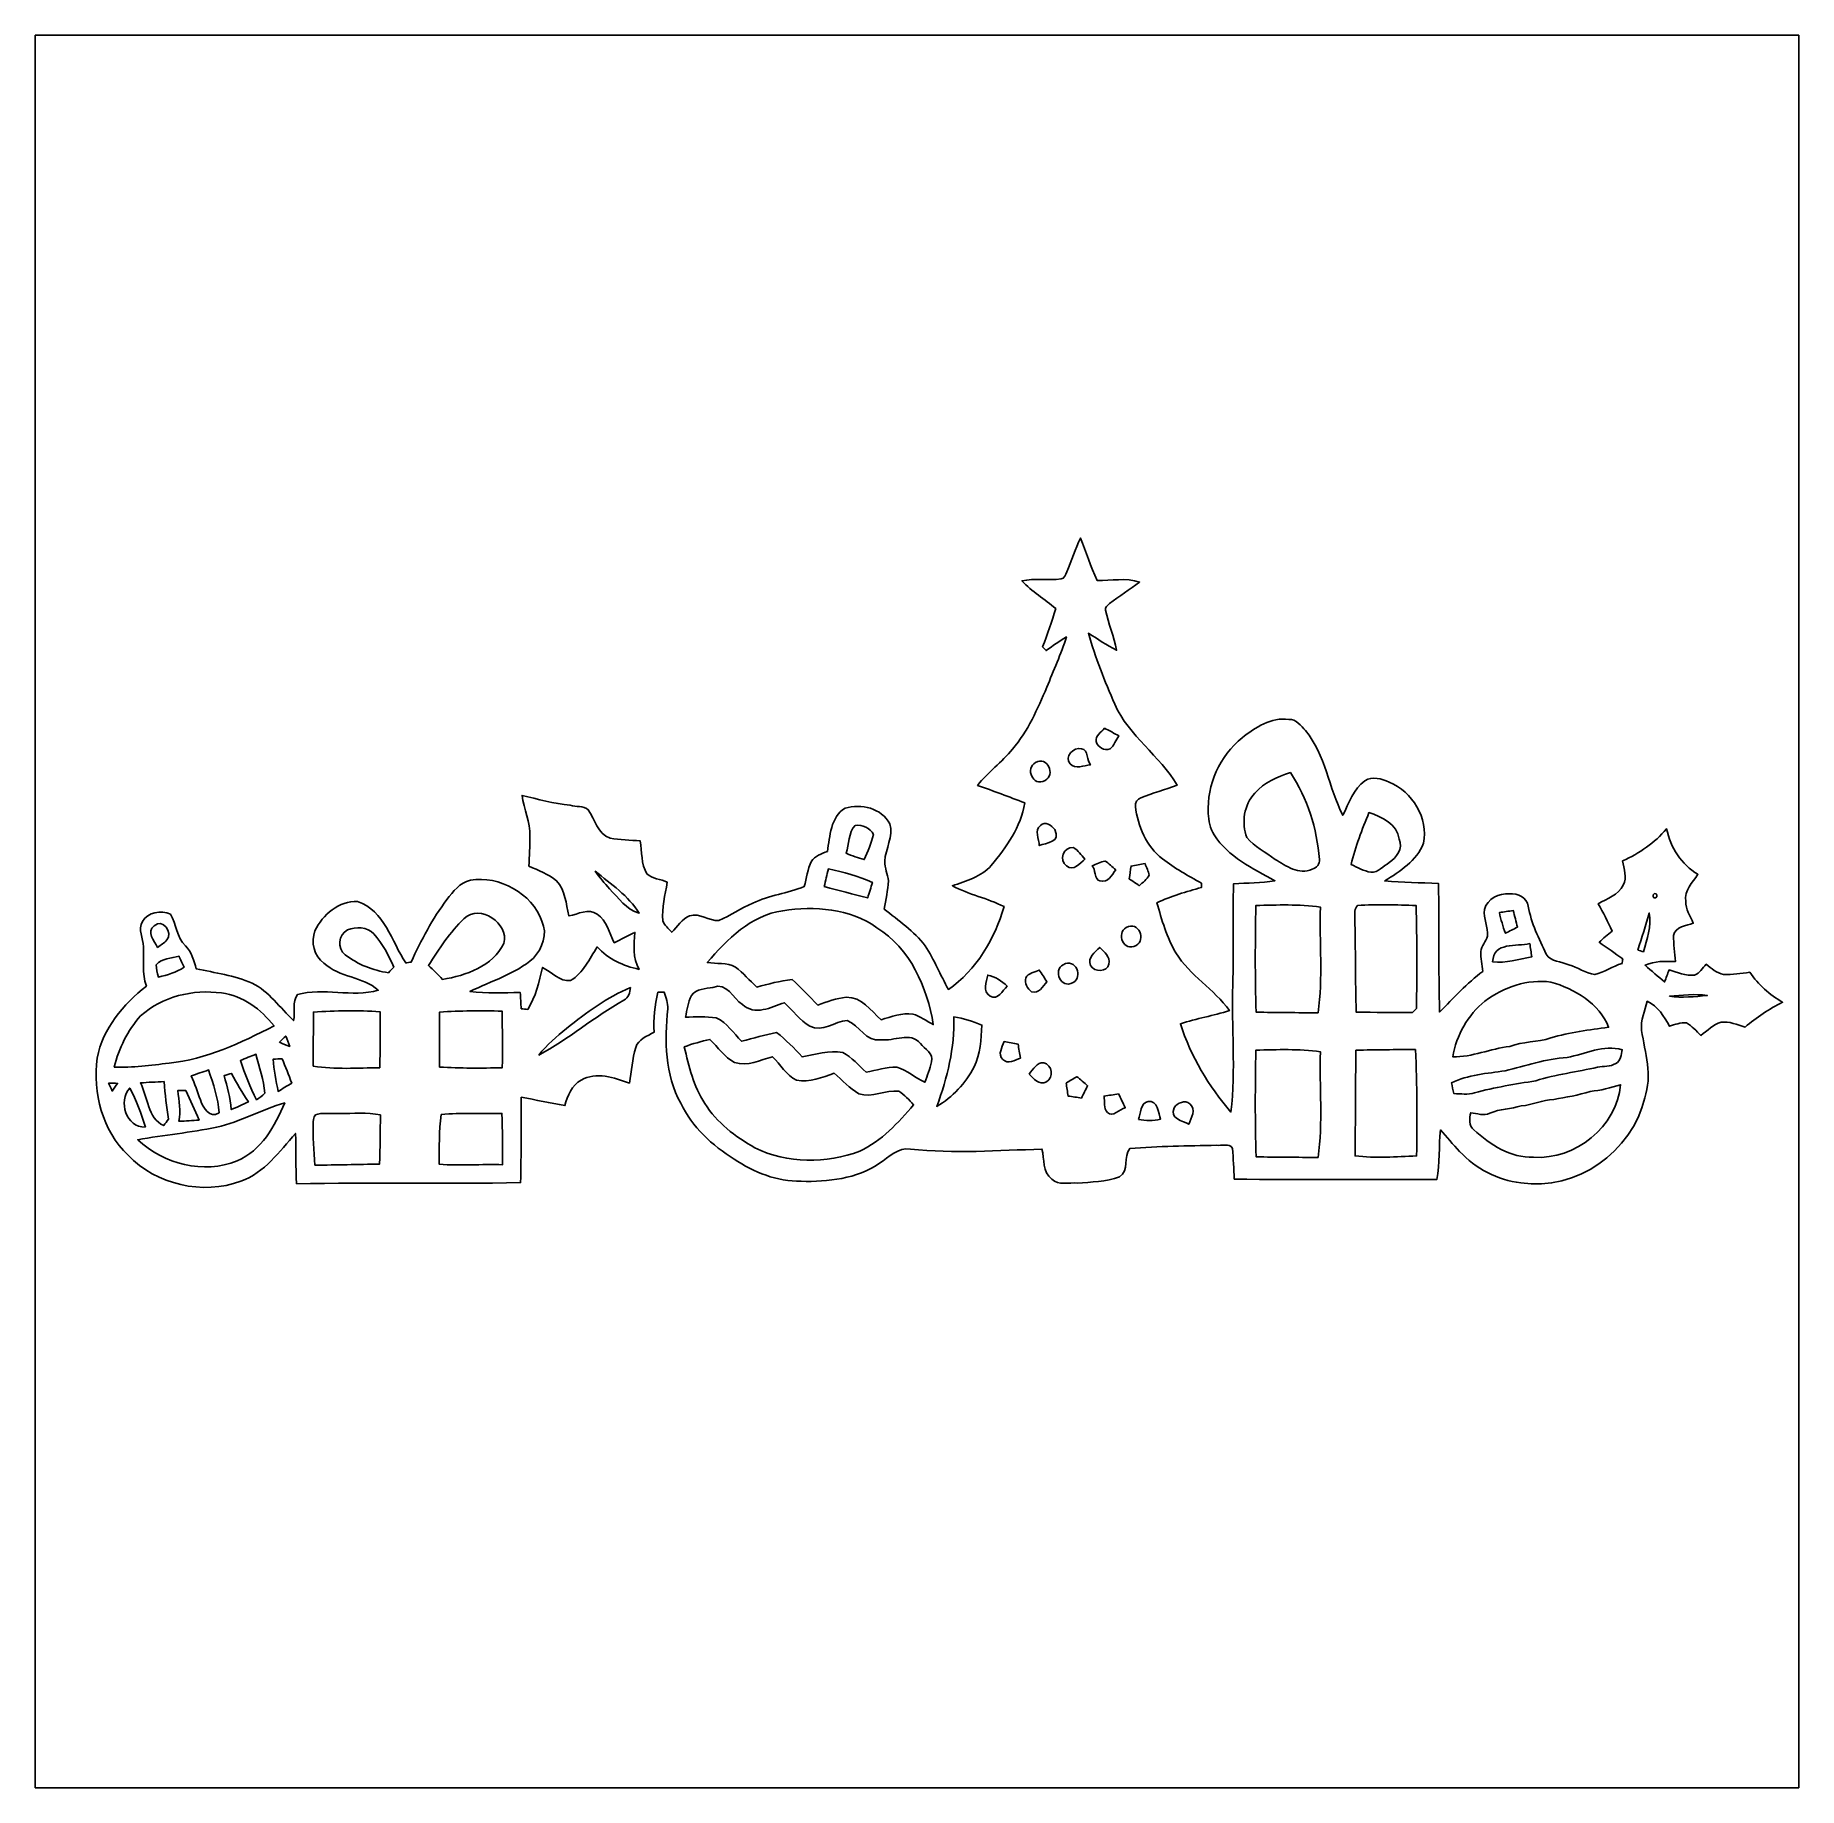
# Model space of a CAD drawing. Header units: centimetres. Extents: x -16.8 to 16.8, y -16.7 to 16.7.
import ezdxf

# ---------------------------------------------------------------- set-up
doc = ezdxf.new("R2010")
doc.units = ezdxf.units.CM
doc.header["$MEASUREMENT"] = 0
doc.layers.add('Layer 1', color=7, linetype='Continuous')

msp = doc.modelspace()

# ---------------------------------------------------------------- linework, layer by layer
at = {"layer": 'Layer 1', "color": 7}
for points, knots in [([(-16.77458, 16.66875), (-16.77458, 16.66875), (16.77458, 16.66875), (16.77458, 16.66875), (16.77458, 16.66875), (16.77458, 16.66875), (16.77458, -16.66875), (16.77458, -16.66875), (16.77458, -16.66875), (16.77458, -16.66875), (-16.77458, -16.66875), (-16.77458, -16.66875), (-16.77458, -16.66875), (-16.77458, -16.66875), (-16.77458, 16.66875), (-16.77458, 16.66875), (-16.77458, 16.66875), (-16.77458, 16.66875), (-16.77458, 16.66875), (-16.77458, 16.66875)], [0, 0, 0, 0, 0.16666667, 0.16666667, 0.16666667, 0.16666667, 0.33333333, 0.33333333, 0.33333333, 0.33333333, 0.5, 0.5, 0.5, 0.5, 0.66666667, 0.66666667, 0.66666667, 0.66666667, 1, 1, 1, 1]), ([(3.10938, 7.10459), (3.01096, 6.89469), (2.94005, 6.67385), (2.85327, 6.45936), (2.85327, 6.45936), (2.82681, 6.40891), (2.80882, 6.33307), (2.74144, 6.32601), (2.74144, 6.32601), (2.49379, 6.29144), (2.2419, 6.344), (1.99566, 6.29038), (1.99566, 6.29038), (2.18475, 6.08542), (2.43099, 5.94536), (2.63913, 5.76157), (2.63913, 5.76157), (2.56752, 5.51497), (2.47862, 5.27403), (2.39007, 5.03273), (2.39007, 5.03273), (2.41229, 5.01015), (2.43417, 4.98722), (2.45674, 4.96394), (2.45674, 4.96394), (2.58374, 5.05354), (2.71004, 5.14526), (2.84409, 5.22464), (2.84409, 5.22464), (2.74073, 4.89691), (2.5975, 4.58399), (2.46944, 4.26544), (2.46944, 4.26544), (2.29306, 3.85269), (2.11314, 3.43076), (1.81645, 3.08751), (1.81645, 3.08751), (1.61325, 2.84021), (1.35079, 2.65007), (1.15217, 2.39854), (1.15217, 2.39854), (1.45309, 2.29306), (1.7526, 2.18369), (2.04893, 2.0641), (2.04893, 2.0641), (1.97697, 1.60973), (1.70215, 1.22202), (1.41287, 0.87806), (1.41287, 0.87806), (1.22343, 0.65828), (0.93663, 0.57997), (0.6731, 0.48895), (0.6731, 0.48895), (0.98601, 0.32209), (1.3395, 0.25224), (1.65594, 0.09313), (1.65594, 0.09313), (1.47708, -0.52388), (1.13277, -1.11231), (0.59655, -1.48378), (0.59655, -1.48378), (0.44732, -1.20862), (0.32702, -0.91687), (0.15663, -0.6537), (0.15663, -0.6537), (-0.05891, -0.37465), (-0.35207, -0.1711), (-0.62548, 0.04621), (-0.62548, 0.04621), (-0.59831, 0.22507), (-0.55033, 0.40217), (-0.54081, 0.58349), (-0.54081, 0.58349), (-0.55633, 0.70908), (-0.61524, 0.82621), (-0.61383, 0.95497), (-0.61383, 0.95497), (-0.60078, 1.19451), (-0.44203, 1.42769), (-0.51964, 1.66758), (-0.51964, 1.66758), (-0.66781, 1.96462), (-1.06786, 2.06022), (-1.36596, 1.96462), (-1.36596, 1.96462), (-1.64888, 1.7967), (-1.65312, 1.43087), (-1.70533, 1.14406), (-1.70533, 1.14406), (-1.81151, 1.09326), (-1.94416, 1.06257), (-2.00907, 0.95497), (-2.00907, 0.95497), (-2.08456, 0.80469), (-2.10079, 0.63359), (-2.14559, 0.47308), (-2.14559, 0.47308), (-2.46345, 0.34431), (-2.81199, 0.30974), (-3.12173, 0.15875), (-3.12173, 0.15875), (-3.34963, 0.07126), (-3.54542, -0.08255), (-3.77155, -0.17216), (-3.77155, -0.17216), (-3.95993, -0.18521), (-4.13173, -0.02152), (-4.32541, -0.0829), (-4.32541, -0.0829), (-4.47111, -0.14323), (-4.55648, -0.28893), (-4.6669, -0.39476), (-4.6669, -0.39476), (-4.72969, -0.32844), (-4.79989, -0.26423), (-4.83447, -0.17815), (-4.83447, -0.17815), (-4.86057, 0.07091), (-4.79354, 0.31362), (-4.75192, 0.55668), (-4.75192, 0.55668), (-4.87574, 0.61666), (-5.03626, 0.61736), (-5.1368, 0.71755), (-5.1368, 0.71755), (-5.25463, 0.90241), (-5.22887, 1.137), (-5.2638, 1.34338), (-5.2638, 1.34338), (-5.45606, 1.35925), (-5.6515, 1.35714), (-5.84024, 1.39665), (-5.84024, 1.39665), (-6.0773, 1.47849), (-6.12599, 1.74942), (-6.25369, 1.93499), (-6.25369, 1.93499), (-6.3433, 2.01895), (-6.49182, 1.98473), (-6.5973, 2.02106), (-6.5973, 2.02106), (-6.90845, 2.05528), (-7.21148, 2.13431), (-7.51452, 2.20874), (-7.51452, 2.20874), (-7.47466, 1.94663), (-7.35154, 1.69898), (-7.36706, 1.4291), (-7.36706, 1.4291), (-7.36494, 1.24107), (-7.37341, 1.05234), (-7.38258, 0.86431), (-7.38258, 0.86431), (-7.20372, 0.77999), (-7.01252, 0.71014), (-6.85624, 0.58632), (-6.85624, 0.58632), (-6.69219, 0.40111), (-6.67738, 0.14676), (-6.62234, -0.0829), (-6.62234, -0.0829), (-6.44525, -0.05433), (-6.25087, 0.07373), (-6.08612, -0.05362), (-6.08612, -0.05362), (-5.89703, -0.16969), (-5.85929, -0.41063), (-5.7591, -0.59443), (-5.7591, -0.59443), (-5.62857, -0.5267), (-5.49981, -0.45649), (-5.3654, -0.39723), (-5.3654, -0.39723), (-5.38939, -0.63429), (-5.40844, -0.88441), (-5.28673, -1.10031), (-5.28673, -1.10031), (-5.588, -1.03258), (-5.87481, -0.90911), (-6.08189, -0.67239), (-6.08189, -0.67239), (-6.23394, -0.89747), (-6.34894, -1.17016), (-6.59024, -1.31269), (-6.59024, -1.31269), (-6.79521, -1.3395), (-6.94902, -1.14829), (-7.12364, -1.06433), (-7.12364, -1.06433), (-7.18749, -1.3402), (-7.25417, -1.6196), (-7.40516, -1.86373), (-7.40516, -1.86373), (-7.4362, -1.85984), (-7.499, -1.85279), (-7.53004, -1.84926), (-7.53004, -1.84926), (-7.53569, -1.74731), (-7.54239, -1.64359), (-7.54768, -1.54305), (-7.54768, -1.54305), (-7.86694, -1.54023), (-8.18727, -1.56422), (-8.50512, -1.52471), (-8.50512, -1.52471), (-8.10225, -1.31445), (-7.64152, -1.19698), (-7.29791, -0.88618), (-7.29791, -0.88618), (-7.12541, -0.70273), (-7.02486, -0.42757), (-7.13493, -0.1838), (-7.13493, -0.1838), (-7.33037, 0.34643), (-7.94032, 0.68792), (-8.49665, 0.59443), (-8.49665, 0.59443), (-8.69703, 0.55598), (-8.82438, 0.37818), (-8.94256, 0.2286), (-8.94256, 0.2286), (-9.21703, -0.13829), (-9.43539, -0.54469), (-9.62307, -0.96203), (-9.62307, -0.96203), (-9.64918, -0.96626), (-9.70104, -0.97508), (-9.72714, -0.97931), (-9.72714, -0.97931), (-9.99702, -0.56903), (-10.12719, 0.01588), (-10.64189, 0.18838), (-10.64189, 0.18838), (-10.9982, 0.21378), (-11.30476, -0.06491), (-11.45328, -0.36583), (-11.45328, -0.36583), (-11.53478, -0.57785), (-11.47516, -0.84949), (-11.28183, -0.98143), (-11.28183, -0.98143), (-10.99326, -1.25836), (-10.54171, -1.23331), (-10.24855, -1.49719), (-10.24855, -1.49719), (-10.74843, -1.64218), (-11.29065, -1.43792), (-11.78878, -1.57939), (-11.78878, -1.57939), (-11.8932, -1.71379), (-11.81911, -1.91841), (-11.86039, -2.07504), (-11.86039, -2.07504), (-12.11968, -1.83268), (-12.32394, -1.52188), (-12.65061, -1.36278), (-12.65061, -1.36278), (-12.98787, -1.21744), (-13.35299, -1.16311), (-13.71106, -1.09361), (-13.71106, -1.09361), (-13.75692, -0.93804), (-13.79749, -0.77011), (-13.91814, -0.65299), (-13.91814, -0.65299), (-14.08395, -0.49354), (-14.08642, -0.23989), (-14.20248, -0.05045), (-14.20248, -0.05045), (-14.38169, 0.02716), (-14.63534, -0.00564), (-14.732, -0.19262), (-14.732, -0.19262), (-14.83043, -0.34149), (-14.72071, -0.51082), (-14.71542, -0.67134), (-14.71542, -0.67134), (-14.70836, -0.9211), (-14.74893, -1.17651), (-14.66074, -1.41746), (-14.66074, -1.41746), (-15.09078, -1.77059), (-15.50035, -2.21968), (-15.59384, -2.78871), (-15.59384, -2.78871), (-15.68662, -3.4477), (-15.49541, -4.16772), (-15.00999, -4.63832), (-15.00999, -4.63832), (-14.46812, -5.20065), (-13.59359, -5.39574), (-12.86157, -5.13151), (-12.86157, -5.13151), (-12.41425, -4.96323), (-12.12603, -4.56953), (-11.82546, -4.22204), (-11.82546, -4.22204), (-11.80712, -4.54025), (-11.82652, -4.85987), (-11.80253, -5.17807), (-11.80253, -5.17807), (-10.38296, -5.15408), (-8.96267, -5.18407), (-7.54274, -5.15726), (-7.54274, -5.15726), (-7.52722, -4.61539), (-7.53322, -4.07353), (-7.52863, -3.53201), (-7.52863, -3.53201), (-7.25205, -3.58246), (-6.97689, -3.64455), (-6.6996, -3.69217), (-6.6996, -3.69217), (-6.64386, -3.50873), (-6.57049, -3.30306), (-6.38916, -3.20781), (-6.38916, -3.20781), (-6.10341, -3.04165), (-5.75945, -3.1623), (-5.47123, -3.26355), (-5.47123, -3.26355), (-5.42643, -3.03953), (-5.42361, -2.80529), (-5.35058, -2.58727), (-5.35058, -2.58727), (-5.30225, -2.42888), (-5.1308, -2.37278), (-5.00168, -2.29588), (-5.00168, -2.29588), (-5.01368, -2.03976), (-4.98863, -1.78435), (-4.92901, -1.53529), (-4.92901, -1.53529), (-4.89867, -1.53529), (-4.83799, -1.53458), (-4.80766, -1.53458), (-4.80766, -1.53458), (-4.77696, -1.63795), (-4.7311, -1.74237), (-4.7431, -1.85314), (-4.7431, -1.85314), (-4.80131, -2.45604), (-4.79989, -3.10621), (-4.49404, -3.64843), (-4.49404, -3.64843), (-4.27849, -4.10034), (-3.89573, -4.45064), (-3.47663, -4.71205), (-3.47663, -4.71205), (-3.10303, -4.96394), (-2.6603, -5.13609), (-2.20521, -5.13256), (-2.20521, -5.13256), (-1.69263, -5.14456), (-1.14829, -5.08635), (-0.71261, -4.79037), (-0.71261, -4.79037), (-0.5334, -4.67466), (-0.35948, -4.48204), (-0.12453, -4.51908), (-0.12453, -4.51908), (0.70767, -4.60975), (1.54411, -4.54589), (2.37772, -4.51944), (2.37772, -4.51944), (2.4257, -4.7117), (2.38301, -4.95794), (2.56469, -5.09023), (2.56469, -5.09023), (2.69381, -5.21794), (2.89031, -5.15161), (3.05012, -5.16572), (3.05012, -5.16572), (3.31787, -5.14597), (3.59728, -5.14244), (3.85163, -5.04931), (3.85163, -5.04931), (4.03966, -4.92936), (3.92748, -4.66302), (4.04777, -4.51132), (4.04777, -4.51132), (4.59599, -4.45735), (5.14773, -4.46334), (5.69807, -4.44535), (5.69807, -4.44535), (5.78309, -4.46299), (5.94254, -4.39843), (6.00004, -4.50603), (6.00004, -4.50603), (6.02227, -4.69935), (6.02368, -4.89514), (6.03532, -5.09023), (6.03532, -5.09023), (7.32014, -5.10857), (8.60496, -5.08988), (9.88942, -5.10081), (9.88942, -5.10081), (9.94869, -4.78896), (9.92858, -4.46828), (9.95715, -4.15361), (9.95715, -4.15361), (10.08415, -4.28625), (10.19457, -4.43265), (10.32263, -4.56494), (10.32263, -4.56494), (10.62884, -4.8895), (11.04159, -5.11069), (11.4875, -5.1622), (11.4875, -5.1622), (12.53525, -5.33259), (13.60981, -4.57129), (13.84406, -3.54542), (13.84406, -3.54542), (13.99364, -3.12244), (13.85041, -2.68358), (13.78479, -2.26201), (13.78479, -2.26201), (13.76362, -2.06939), (13.84794, -1.89018), (13.89309, -1.70815), (13.89309, -1.70815), (14.09524, -1.80058), (14.21271, -1.99743), (14.31678, -2.1844), (14.31678, -2.1844), (14.42085, -2.14736), (14.52527, -2.11208), (14.63887, -2.11878), (14.63887, -2.11878), (14.74505, -2.1777), (14.82337, -2.2733), (14.91015, -2.35656), (14.91015, -2.35656), (15.03715, -2.27048), (15.14863, -2.15194), (15.2975, -2.10502), (15.2975, -2.10502), (15.45308, -2.08739), (15.60583, -2.1523), (15.75259, -2.19816), (15.75259, -2.19816), (15.97378, -2.01613), (16.20979, -1.85244), (16.46731, -1.72579), (16.46731, -1.72579), (16.21966, -1.58256), (16.00623, -1.39206), (15.8436, -1.15676), (15.8436, -1.15676), (15.67815, -1.18075), (15.50987, -1.20086), (15.34336, -1.19662), (15.34336, -1.19662), (15.21425, -1.17334), (15.11582, -1.07915), (15.01387, -1.00436), (15.01387, -1.00436), (14.94543, -1.07738), (14.88934, -1.17158), (14.79444, -1.2125), (14.79444, -1.2125), (14.62546, -1.22273), (14.46389, -1.16381), (14.30655, -1.11125), (14.30655, -1.11125), (14.27903, -1.1878), (14.25187, -1.26436), (14.224, -1.34091), (14.224, -1.34091), (14.097, -1.2386), (13.97353, -1.13171), (13.85288, -1.0227), (13.85288, -1.0227), (14.03279, -0.93557), (14.23282, -0.94862), (14.4272, -0.9525), (14.4272, -0.9525), (14.41274, -0.78634), (14.39298, -0.62054), (14.39474, -0.45438), (14.39474, -0.45438), (14.4205, -0.28258), (14.64451, -0.26882), (14.76904, -0.22366), (14.76904, -0.22366), (14.71013, -0.08925), (14.62087, 0.04092), (14.62405, 0.19297), (14.62405, 0.19297), (14.59477, 0.40287), (14.74999, 0.55245), (14.85794, 0.70803), (14.85794, 0.70803), (14.53762, 0.89641), (14.33795, 1.21603), (14.26104, 1.57268), (14.26104, 1.57268), (14.03209, 1.30669), (13.74387, 1.10419), (13.42425, 0.96273), (13.42425, 0.96273), (13.44895, 0.81104), (13.51315, 0.64664), (13.43731, 0.49883), (13.43731, 0.49883), (13.3417, 0.31468), (13.12792, 0.24624), (12.95894, 0.14781), (12.95894, 0.14781), (13.05313, -0.02328), (13.14521, -0.19473), (13.2267, -0.37289), (13.2267, -0.37289), (13.13991, -0.43921), (13.05595, -0.50906), (12.97869, -0.58632), (12.97869, -0.58632), (13.12898, -0.68933), (13.27785, -0.79446), (13.42637, -0.90135), (13.42637, -0.90135), (13.42319, -0.92287), (13.41755, -0.96555), (13.41473, -0.98707), (13.41473, -0.98707), (13.23552, -1.04458), (13.07641, -1.15676), (12.89332, -1.19944), (12.89332, -1.19944), (12.7194, -1.16911), (12.56912, -1.06363), (12.39979, -1.01635), (12.39979, -1.01635), (12.26185, -0.9465), (12.05406, -0.96026), (11.96799, -0.81104), (11.96799, -0.81104), (11.83111, -0.51647), (11.68435, -0.22366), (11.62897, 0.09984), (11.62897, 0.09984), (11.60462, 0.26705), (11.42753, 0.35243), (11.27266, 0.33584), (11.27266, 0.33584), (11.07511, 0.35101), (10.84792, 0.24271), (10.79465, 0.04092), (10.79465, 0.04092), (10.77736, -0.13159), (10.86203, -0.29704), (10.85603, -0.46955), (10.85603, -0.46955), (10.82463, -0.57115), (10.73997, -0.65158), (10.72691, -0.75918), (10.72691, -0.75918), (10.72339, -0.88724), (10.75408, -1.01247), (10.76713, -1.13947), (10.76713, -1.13947), (10.46092, -1.36313), (10.2048, -1.64253), (9.94304, -1.91417), (9.94304, -1.91417), (9.91482, -1.09784), (9.94481, -0.28081), (9.91941, 0.53552), (9.91941, 0.53552), (9.57827, 0.5461), (9.23678, 0.55174), (8.89741, 0.58173), (8.89741, 0.58173), (9.1888, 0.76271), (9.5063, 0.96379), (9.63789, 1.29787), (9.63789, 1.29787), (9.73455, 1.77871), (9.42481, 2.27647), (8.98172, 2.45745), (8.98172, 2.45745), (8.84096, 2.52942), (8.66316, 2.57634), (8.51817, 2.48744), (8.51817, 2.48744), (8.29874, 2.32939), (8.2236, 2.05881), (8.10013, 1.83092), (8.10013, 1.83092), (7.83625, 2.35409), (7.76993, 2.97533), (7.39211, 3.44135), (7.39211, 3.44135), (7.30532, 3.53272), (7.21466, 3.66007), (7.07461, 3.65548), (7.07461, 3.65548), (6.73206, 3.69888), (6.43855, 3.50344), (6.18525, 3.30412), (6.18525, 3.30412), (5.76051, 2.96086), (5.51427, 2.41229), (5.53967, 1.86655), (5.53967, 1.86655), (5.55025, 1.72544), (5.56719, 1.57621), (5.65503, 1.45944), (5.65503, 1.45944), (5.91855, 1.03329), (6.3881, 0.82197), (6.80932, 0.58491), (6.80932, 0.58491), (6.55002, 0.53657), (6.28403, 0.54681), (6.02227, 0.52917), (6.02227, 0.52917), (6.00604, -0.11183), (6.02297, -0.75318), (6.00816, -1.39418), (6.00816, -1.39418), (5.97958, -2.20133), (6.06989, -3.01131), (5.97076, -3.816), (5.97076, -3.816), (5.54672, -3.32458), (5.20806, -2.7559), (5.01191, -2.13536), (5.01191, -2.13536), (5.31812, -2.03447), (5.63704, -1.98191), (5.94395, -1.88489), (5.94395, -1.88489), (5.65256, -1.47849), (5.19077, -1.2192), (4.92654, -0.78916), (4.92654, -0.78916), (4.74945, -0.49495), (4.65949, -0.15946), (4.56283, 0.16686), (4.56283, 0.16686), (4.83482, 0.29139), (5.12269, 0.37747), (5.41091, 0.45649), (5.41091, 0.45649), (5.41161, 0.47696), (5.41267, 0.51823), (5.41337, 0.53869), (5.41337, 0.53869), (5.15726, 0.67945), (4.90255, 0.82585), (4.66796, 1.00048), (4.66796, 1.00048), (4.3621, 1.24107), (4.19947, 1.61925), (4.15607, 1.99849), (4.15607, 1.99849), (4.14761, 2.06763), (4.18959, 2.13642), (4.25591, 2.15935), (4.25591, 2.15935), (4.48028, 2.25778), (4.71876, 2.31775), (4.94877, 2.40136), (4.94877, 2.40136), (4.61998, 2.96369), (4.03296, 3.33834), (3.76273, 3.94194), (3.76273, 3.94194), (3.57046, 4.38185), (3.39302, 4.83023), (3.26072, 5.29237), (3.26072, 5.29237), (3.44135, 5.18866), (3.60786, 5.06024), (3.79695, 4.97134), (3.79695, 4.97134), (3.7465, 5.23099), (3.64349, 5.47688), (3.58563, 5.73405), (3.58563, 5.73405), (3.57187, 5.78908), (3.63255, 5.82366), (3.66466, 5.85858), (3.66466, 5.85858), (3.84845, 6.00251), (4.04636, 6.1281), (4.23404, 6.26745), (4.23404, 6.26745), (3.97334, 6.35247), (3.69464, 6.29109), (3.42724, 6.29744), (3.42724, 6.29744), (3.30553, 6.56026), (3.22016, 6.83754), (3.10938, 7.10459)], [0, 0, 0, 0, 0.00571429, 0.00571429, 0.00571429, 0.00571429, 0.01142857, 0.01142857, 0.01142857, 0.01142857, 0.01714286, 0.01714286, 0.01714286, 0.01714286, 0.02285714, 0.02285714, 0.02285714, 0.02285714, 0.02857143, 0.02857143, 0.02857143, 0.02857143, 0.03428571, 0.03428571, 0.03428571, 0.03428571, 0.04, 0.04, 0.04, 0.04, 0.04571429, 0.04571429, 0.04571429, 0.04571429, 0.05142857, 0.05142857, 0.05142857, 0.05142857, 0.05714286, 0.05714286, 0.05714286, 0.05714286, 0.06285714, 0.06285714, 0.06285714, 0.06285714, 0.06857143, 0.06857143, 0.06857143, 0.06857143, 0.07428571, 0.07428571, 0.07428571, 0.07428571, 0.08, 0.08, 0.08, 0.08, 0.08571429, 0.08571429, 0.08571429, 0.08571429, 0.09142857, 0.09142857, 0.09142857, 0.09142857, 0.09714286, 0.09714286, 0.09714286, 0.09714286, 0.10285714, 0.10285714, 0.10285714, 0.10285714, 0.10857143, 0.10857143, 0.10857143, 0.10857143, 0.11428571, 0.11428571, 0.11428571, 0.11428571, 0.12, 0.12, 0.12, 0.12, 0.12571429, 0.12571429, 0.12571429, 0.12571429, 0.13142857, 0.13142857, 0.13142857, 0.13142857, 0.13714286, 0.13714286, 0.13714286, 0.13714286, 0.14285714, 0.14285714, 0.14285714, 0.14285714, 0.14857143, 0.14857143, 0.14857143, 0.14857143, 0.15428571, 0.15428571, 0.15428571, 0.15428571, 0.16, 0.16, 0.16, 0.16, 0.16571429, 0.16571429, 0.16571429, 0.16571429, 0.17142857, 0.17142857, 0.17142857, 0.17142857, 0.17714286, 0.17714286, 0.17714286, 0.17714286, 0.18285714, 0.18285714, 0.18285714, 0.18285714, 0.18857143, 0.18857143, 0.18857143, 0.18857143, 0.19428571, 0.19428571, 0.19428571, 0.19428571, 0.2, 0.2, 0.2, 0.2, 0.20571429, 0.20571429, 0.20571429, 0.20571429, 0.21142857, 0.21142857, 0.21142857, 0.21142857, 0.21714286, 0.21714286, 0.21714286, 0.21714286, 0.22285714, 0.22285714, 0.22285714, 0.22285714, 0.22857143, 0.22857143, 0.22857143, 0.22857143, 0.23428571, 0.23428571, 0.23428571, 0.23428571, 0.24, 0.24, 0.24, 0.24, 0.24571429, 0.24571429, 0.24571429, 0.24571429, 0.25142857, 0.25142857, 0.25142857, 0.25142857, 0.25714286, 0.25714286, 0.25714286, 0.25714286, 0.26285714, 0.26285714, 0.26285714, 0.26285714, 0.26857143, 0.26857143, 0.26857143, 0.26857143, 0.27428571, 0.27428571, 0.27428571, 0.27428571, 0.28, 0.28, 0.28, 0.28, 0.28571429, 0.28571429, 0.28571429, 0.28571429, 0.29142857, 0.29142857, 0.29142857, 0.29142857, 0.29714286, 0.29714286, 0.29714286, 0.29714286, 0.30285714, 0.30285714, 0.30285714, 0.30285714, 0.30857143, 0.30857143, 0.30857143, 0.30857143, 0.31428571, 0.31428571, 0.31428571, 0.31428571, 0.32, 0.32, 0.32, 0.32, 0.32571429, 0.32571429, 0.32571429, 0.32571429, 0.33142857, 0.33142857, 0.33142857, 0.33142857, 0.33714286, 0.33714286, 0.33714286, 0.33714286, 0.34285714, 0.34285714, 0.34285714, 0.34285714, 0.34857143, 0.34857143, 0.34857143, 0.34857143, 0.35428571, 0.35428571, 0.35428571, 0.35428571, 0.36, 0.36, 0.36, 0.36, 0.36571429, 0.36571429, 0.36571429, 0.36571429, 0.37142857, 0.37142857, 0.37142857, 0.37142857, 0.37714286, 0.37714286, 0.37714286, 0.37714286, 0.38285714, 0.38285714, 0.38285714, 0.38285714, 0.38857143, 0.38857143, 0.38857143, 0.38857143, 0.39428571, 0.39428571, 0.39428571, 0.39428571, 0.4, 0.4, 0.4, 0.4, 0.40571429, 0.40571429, 0.40571429, 0.40571429, 0.41142857, 0.41142857, 0.41142857, 0.41142857, 0.41714286, 0.41714286, 0.41714286, 0.41714286, 0.42285714, 0.42285714, 0.42285714, 0.42285714, 0.42857143, 0.42857143, 0.42857143, 0.42857143, 0.43428571, 0.43428571, 0.43428571, 0.43428571, 0.44, 0.44, 0.44, 0.44, 0.44571429, 0.44571429, 0.44571429, 0.44571429, 0.45142857, 0.45142857, 0.45142857, 0.45142857, 0.45714286, 0.45714286, 0.45714286, 0.45714286, 0.46285714, 0.46285714, 0.46285714, 0.46285714, 0.46857143, 0.46857143, 0.46857143, 0.46857143, 0.47428571, 0.47428571, 0.47428571, 0.47428571, 0.48, 0.48, 0.48, 0.48, 0.48571429, 0.48571429, 0.48571429, 0.48571429, 0.49142857, 0.49142857, 0.49142857, 0.49142857, 0.49714286, 0.49714286, 0.49714286, 0.49714286, 0.50285714, 0.50285714, 0.50285714, 0.50285714, 0.50857143, 0.50857143, 0.50857143, 0.50857143, 0.51428571, 0.51428571, 0.51428571, 0.51428571, 0.52, 0.52, 0.52, 0.52, 0.52571429, 0.52571429, 0.52571429, 0.52571429, 0.53142857, 0.53142857, 0.53142857, 0.53142857, 0.53714286, 0.53714286, 0.53714286, 0.53714286, 0.54285714, 0.54285714, 0.54285714, 0.54285714, 0.54857143, 0.54857143, 0.54857143, 0.54857143, 0.55428571, 0.55428571, 0.55428571, 0.55428571, 0.56, 0.56, 0.56, 0.56, 0.56571429, 0.56571429, 0.56571429, 0.56571429, 0.57142857, 0.57142857, 0.57142857, 0.57142857, 0.57714286, 0.57714286, 0.57714286, 0.57714286, 0.58285714, 0.58285714, 0.58285714, 0.58285714, 0.58857143, 0.58857143, 0.58857143, 0.58857143, 0.59428571, 0.59428571, 0.59428571, 0.59428571, 0.6, 0.6, 0.6, 0.6, 0.60571429, 0.60571429, 0.60571429, 0.60571429, 0.61142857, 0.61142857, 0.61142857, 0.61142857, 0.61714286, 0.61714286, 0.61714286, 0.61714286, 0.62285714, 0.62285714, 0.62285714, 0.62285714, 0.62857143, 0.62857143, 0.62857143, 0.62857143, 0.63428571, 0.63428571, 0.63428571, 0.63428571, 0.64, 0.64, 0.64, 0.64, 0.64571429, 0.64571429, 0.64571429, 0.64571429, 0.65142857, 0.65142857, 0.65142857, 0.65142857, 0.65714286, 0.65714286, 0.65714286, 0.65714286, 0.66285714, 0.66285714, 0.66285714, 0.66285714, 0.66857143, 0.66857143, 0.66857143, 0.66857143, 0.67428571, 0.67428571, 0.67428571, 0.67428571, 0.68, 0.68, 0.68, 0.68, 0.68571429, 0.68571429, 0.68571429, 0.68571429, 0.69142857, 0.69142857, 0.69142857, 0.69142857, 0.69714286, 0.69714286, 0.69714286, 0.69714286, 0.70285714, 0.70285714, 0.70285714, 0.70285714, 0.70857143, 0.70857143, 0.70857143, 0.70857143, 0.71428571, 0.71428571, 0.71428571, 0.71428571, 0.72, 0.72, 0.72, 0.72, 0.72571429, 0.72571429, 0.72571429, 0.72571429, 0.73142857, 0.73142857, 0.73142857, 0.73142857, 0.73714286, 0.73714286, 0.73714286, 0.73714286, 0.74285714, 0.74285714, 0.74285714, 0.74285714, 0.74857143, 0.74857143, 0.74857143, 0.74857143, 0.75428571, 0.75428571, 0.75428571, 0.75428571, 0.76, 0.76, 0.76, 0.76, 0.76571429, 0.76571429, 0.76571429, 0.76571429, 0.77142857, 0.77142857, 0.77142857, 0.77142857, 0.77714286, 0.77714286, 0.77714286, 0.77714286, 0.78285714, 0.78285714, 0.78285714, 0.78285714, 0.78857143, 0.78857143, 0.78857143, 0.78857143, 0.79428571, 0.79428571, 0.79428571, 0.79428571, 0.8, 0.8, 0.8, 0.8, 0.80571429, 0.80571429, 0.80571429, 0.80571429, 0.81142857, 0.81142857, 0.81142857, 0.81142857, 0.81714286, 0.81714286, 0.81714286, 0.81714286, 0.82285714, 0.82285714, 0.82285714, 0.82285714, 0.82857143, 0.82857143, 0.82857143, 0.82857143, 0.83428571, 0.83428571, 0.83428571, 0.83428571, 0.84, 0.84, 0.84, 0.84, 0.84571429, 0.84571429, 0.84571429, 0.84571429, 0.85142857, 0.85142857, 0.85142857, 0.85142857, 0.85714286, 0.85714286, 0.85714286, 0.85714286, 0.86285714, 0.86285714, 0.86285714, 0.86285714, 0.86857143, 0.86857143, 0.86857143, 0.86857143, 0.87428571, 0.87428571, 0.87428571, 0.87428571, 0.88, 0.88, 0.88, 0.88, 0.88571429, 0.88571429, 0.88571429, 0.88571429, 0.89142857, 0.89142857, 0.89142857, 0.89142857, 0.89714286, 0.89714286, 0.89714286, 0.89714286, 0.90285714, 0.90285714, 0.90285714, 0.90285714, 0.90857143, 0.90857143, 0.90857143, 0.90857143, 0.91428571, 0.91428571, 0.91428571, 0.91428571, 0.92, 0.92, 0.92, 0.92, 0.92571429, 0.92571429, 0.92571429, 0.92571429, 0.93142857, 0.93142857, 0.93142857, 0.93142857, 0.93714286, 0.93714286, 0.93714286, 0.93714286, 0.94285714, 0.94285714, 0.94285714, 0.94285714, 0.94857143, 0.94857143, 0.94857143, 0.94857143, 0.95428571, 0.95428571, 0.95428571, 0.95428571, 0.96, 0.96, 0.96, 0.96, 0.96571429, 0.96571429, 0.96571429, 0.96571429, 0.97142857, 0.97142857, 0.97142857, 0.97142857, 0.97714286, 0.97714286, 0.97714286, 0.97714286, 0.98285714, 0.98285714, 0.98285714, 0.98285714, 0.98857143, 0.98857143, 0.98857143, 0.98857143, 1, 1, 1, 1]), ([(3.56941, 3.48615), (3.63679, 3.45087), (3.77084, 3.37996), (3.83822, 3.34433), (3.83822, 3.34433), (3.78672, 3.25967), (3.75038, 3.16054), (3.67594, 3.09139), (3.67594, 3.09139), (3.55812, 3.04518), (3.44276, 3.12879), (3.40572, 3.23215), (3.40572, 3.23215), (3.39231, 3.34433), (3.50555, 3.41101), (3.56941, 3.48615)], [0, 0, 0, 0, 0.2, 0.2, 0.2, 0.2, 0.4, 0.4, 0.4, 0.4, 0.6, 0.6, 0.6, 0.6, 1, 1, 1, 1]), ([(2.91677, 2.80987), (2.78906, 2.93441), (2.98238, 3.14396), (3.12737, 3.09668), (3.12737, 3.09668), (3.2639, 3.07375), (3.23427, 2.86456), (3.30059, 2.78765), (3.30059, 2.78765), (3.17571, 2.78624), (3.01025, 2.69275), (2.91677, 2.80987)], [0, 0, 0, 0, 0.25, 0.25, 0.25, 0.25, 0.5, 0.5, 0.5, 0.5, 1, 1, 1, 1]), ([(2.25249, 2.83386), (2.48991, 2.96686), (2.63596, 2.5968), (2.43946, 2.49308), (2.43946, 2.49308), (2.20169, 2.36008), (2.05564, 2.73015), (2.25249, 2.83386)], [0, 0, 0, 0, 0.33333333, 0.33333333, 0.33333333, 0.33333333, 1, 1, 1, 1]), ([(6.42761, 2.25002), (6.5973, 2.46063), (6.858, 2.55588), (7.10424, 2.64301), (7.10424, 2.64301), (7.42809, 2.15265), (7.61224, 1.57727), (7.65457, 0.99236), (7.65457, 0.99236), (7.66339, 0.90558), (7.60554, 0.82268), (7.51911, 0.8061), (7.51911, 0.8061), (7.26511, 0.68756), (7.02028, 0.86748), (6.8139, 0.99166), (6.8139, 0.99166), (6.63434, 1.12607), (6.41879, 1.23049), (6.27662, 1.40758), (6.27662, 1.40758), (6.16832, 1.68346), (6.21947, 2.03271), (6.42761, 2.25002)], [0, 0, 0, 0, 0.14285714, 0.14285714, 0.14285714, 0.14285714, 0.28571429, 0.28571429, 0.28571429, 0.28571429, 0.42857143, 0.42857143, 0.42857143, 0.42857143, 0.57142857, 0.57142857, 0.57142857, 0.57142857, 0.71428571, 0.71428571, 0.71428571, 0.71428571, 1, 1, 1, 1]), ([(2.35162, 1.63371), (2.43205, 1.72932), (2.56152, 1.63301), (2.62043, 1.55857), (2.62043, 1.55857), (2.75096, 1.31692), (2.4571, 1.30669), (2.32657, 1.25342), (2.32657, 1.25342), (2.32198, 1.37971), (2.22603, 1.54517), (2.35162, 1.63371)], [0, 0, 0, 0, 0.25, 0.25, 0.25, 0.25, 0.5, 0.5, 0.5, 0.5, 1, 1, 1, 1]), ([(8.59896, 1.88313), (8.84096, 1.80375), (9.13377, 1.65806), (9.17363, 1.37795), (9.17363, 1.37795), (9.25548, 1.19168), (9.11789, 1.03399), (8.98384, 0.92922), (8.98384, 0.92922), (8.87377, 0.86325), (8.77358, 0.74154), (8.63459, 0.74718), (8.63459, 0.74718), (8.50018, 0.76976), (8.37953, 0.83749), (8.25853, 0.89606), (8.25853, 0.89606), (8.33967, 1.23543), (8.46808, 1.56069), (8.59896, 1.88313)], [0, 0, 0, 0, 0.16666667, 0.16666667, 0.16666667, 0.16666667, 0.33333333, 0.33333333, 0.33333333, 0.33333333, 0.5, 0.5, 0.5, 0.5, 0.66666667, 0.66666667, 0.66666667, 0.66666667, 1, 1, 1, 1]), ([(-1.1744, 1.63689), (-1.03964, 1.65276), (-0.88688, 1.59067), (-0.82868, 1.46226), (-0.82868, 1.46226), (-0.86572, 1.29752), (-0.94121, 1.14335), (-1.00259, 0.98637), (-1.00259, 0.98637), (-1.12113, 1.01882), (-1.23719, 1.05974), (-1.35043, 1.10808), (-1.35043, 1.10808), (-1.28623, 1.27706), (-1.31269, 1.50248), (-1.1744, 1.63689)], [0, 0, 0, 0, 0.2, 0.2, 0.2, 0.2, 0.4, 0.4, 0.4, 0.4, 0.6, 0.6, 0.6, 0.6, 1, 1, 1, 1]), ([(2.84586, 0.86995), (2.6857, 0.96732), (2.794, 1.24531), (2.97462, 1.21461), (2.97462, 1.21461), (3.06564, 1.16346), (3.12632, 1.07491), (3.19476, 0.99871), (3.19476, 0.99871), (3.10515, 0.91793), (2.97074, 0.75671), (2.84586, 0.86995)], [0, 0, 0, 0, 0.25, 0.25, 0.25, 0.25, 0.5, 0.5, 0.5, 0.5, 1, 1, 1, 1]), ([(-6.1214, 0.76447), (-5.82154, 0.52634), (-5.49099, 0.29704), (-5.28638, -0.03281), (-5.28638, -0.03281), (-5.53085, 0.03881), (-5.68219, 0.25541), (-5.84764, 0.43215), (-5.84764, 0.43215), (-5.94501, 0.53763), (-6.03709, 0.64805), (-6.1214, 0.76447)], [0, 0, 0, 0, 0.25, 0.25, 0.25, 0.25, 0.5, 0.5, 0.5, 0.5, 1, 1, 1, 1]), ([(-1.68522, 0.80892), (-1.39665, 0.75812), (-1.11725, 0.66816), (-0.84773, 0.5528), (-0.84773, 0.5528), (-0.87559, 0.45438), (-0.90629, 0.35631), (-0.93804, 0.25894), (-0.93804, 0.25894), (-1.21356, 0.32914), (-1.48908, 0.40005), (-1.76318, 0.47378), (-1.76318, 0.47378), (-1.74131, 0.58737), (-1.71415, 0.69779), (-1.68522, 0.80892)], [0, 0, 0, 0, 0.2, 0.2, 0.2, 0.2, 0.4, 0.4, 0.4, 0.4, 0.6, 0.6, 0.6, 0.6, 1, 1, 1, 1]), ([(3.33199, 0.8703), (3.41171, 0.90311), (3.49038, 0.94439), (3.57681, 0.9585), (3.57681, 0.9585), (3.65548, 0.91758), (3.71546, 0.84984), (3.78072, 0.79058), (3.78072, 0.79058), (3.70029, 0.69497), (3.64314, 0.53199), (3.47768, 0.5842), (3.47768, 0.5842), (3.37114, 0.59655), (3.39796, 0.82338), (3.33199, 0.8703)], [0, 0, 0, 0, 0.2, 0.2, 0.2, 0.2, 0.4, 0.4, 0.4, 0.4, 0.6, 0.6, 0.6, 0.6, 1, 1, 1, 1]), ([(4.07388, 0.8636), (4.16172, 0.87948), (4.24991, 0.89535), (4.33846, 0.91017), (4.33846, 0.91017), (4.36845, 0.8382), (4.40267, 0.76659), (4.41854, 0.68968), (4.41854, 0.68968), (4.37268, 0.60854), (4.29577, 0.5521), (4.22839, 0.49036), (4.22839, 0.49036), (4.16489, 0.53411), (4.10175, 0.57785), (4.0386, 0.62124), (4.0386, 0.62124), (4.04989, 0.70238), (4.06153, 0.78317), (4.07388, 0.8636)], [0, 0, 0, 0, 0.16666667, 0.16666667, 0.16666667, 0.16666667, 0.33333333, 0.33333333, 0.33333333, 0.33333333, 0.5, 0.5, 0.5, 0.5, 0.66666667, 0.66666667, 0.66666667, 0.66666667, 1, 1, 1, 1]), ([(14.02891, 0.34219), (14.07866, 0.35842), (14.09665, 0.27376), (14.0522, 0.25753), (14.0522, 0.25753), (14.00175, 0.24165), (13.98376, 0.32632), (14.02891, 0.34219)], [0, 0, 0, 0, 0.33333333, 0.33333333, 0.33333333, 0.33333333, 1, 1, 1, 1]), ([(-8.61624, -0.13229), (-8.32203, 0.14993), (-7.74947, -0.22401), (-7.86059, -0.60607), (-7.86059, -0.60607), (-8.07191, -1.04563), (-8.58026, -1.21532), (-9.02864, -1.29293), (-9.02864, -1.29293), (-9.11296, -1.20015), (-9.20221, -1.11196), (-9.29358, -1.02623), (-9.29358, -1.02623), (-9.08861, -0.71402), (-8.88824, -0.39194), (-8.61624, -0.13229)], [0, 0, 0, 0, 0.2, 0.2, 0.2, 0.2, 0.4, 0.4, 0.4, 0.4, 0.6, 0.6, 0.6, 0.6, 1, 1, 1, 1]), ([(-2.55341, 0.01517), (-1.94874, 0.10971), (-1.27635, 0.05574), (-0.76412, -0.30798), (-0.76412, -0.30798), (-0.13194, -0.70344), (0.19685, -1.43863), (0.30903, -2.15194), (0.30903, -2.15194), (0.17886, -2.08703), (0.06456, -1.98861), (-0.07761, -1.95016), (-0.07761, -1.95016), (-0.28751, -1.91841), (-0.48542, -2.00801), (-0.68439, -2.05811), (-0.68439, -2.05811), (-0.87736, -1.88313), (-1.05269, -1.62595), (-1.34549, -1.63019), (-1.34549, -1.63019), (-1.53423, -1.64924), (-1.71097, -1.71803), (-1.88877, -1.77871), (-1.88877, -1.77871), (-2.04929, -1.61537), (-2.20557, -1.44709), (-2.37666, -1.29434), (-2.37666, -1.29434), (-2.60597, -1.31798), (-2.82751, -1.38077), (-3.04976, -1.43828), (-3.04976, -1.43828), (-3.18523, -1.31198), (-3.30553, -1.16699), (-3.45546, -1.05728), (-3.45546, -1.05728), (-3.61668, -0.96273), (-3.81388, -1.00295), (-3.99133, -0.97049), (-3.99133, -0.97049), (-3.60751, -0.53199), (-3.15771, -0.07056), (-2.55341, 0.01517)], [0, 0, 0, 0, 0.08333333, 0.08333333, 0.08333333, 0.08333333, 0.16666667, 0.16666667, 0.16666667, 0.16666667, 0.25, 0.25, 0.25, 0.25, 0.33333333, 0.33333333, 0.33333333, 0.33333333, 0.41666667, 0.41666667, 0.41666667, 0.41666667, 0.5, 0.5, 0.5, 0.5, 0.58333333, 0.58333333, 0.58333333, 0.58333333, 0.66666667, 0.66666667, 0.66666667, 0.66666667, 0.75, 0.75, 0.75, 0.75, 0.83333333, 0.83333333, 0.83333333, 0.83333333, 1, 1, 1, 1]), ([(6.44737, 0.11465), (6.85553, 0.12347), (7.26793, 0.14111), (7.67397, 0.08431), (7.67397, 0.08431), (7.65246, -0.58455), (7.72654, -1.26224), (7.63164, -1.92687), (7.63164, -1.92687), (7.23759, -1.9244), (6.84354, -1.9237), (6.44948, -1.91417), (6.44948, -1.91417), (6.43149, -1.2379), (6.4329, -0.56127), (6.44737, 0.11465)], [0, 0, 0, 0, 0.2, 0.2, 0.2, 0.2, 0.4, 0.4, 0.4, 0.4, 0.6, 0.6, 0.6, 0.6, 1, 1, 1, 1]), ([(8.38165, 0.11677), (8.75277, 0.13794), (9.1246, 0.12453), (9.49607, 0.11465), (9.49607, 0.11465), (9.51371, -0.53763), (9.50948, -1.19063), (9.50277, -1.84326), (9.50277, -1.84326), (9.47773, -1.86866), (9.45303, -1.89406), (9.42869, -1.91982), (9.42869, -1.91982), (9.07027, -1.92299), (8.7122, -1.92158), (8.35448, -1.91206), (8.35448, -1.91206), (8.33967, -1.3148), (8.34461, -0.7179), (8.32873, -0.121), (8.32873, -0.121), (8.32838, -0.03986), (8.31956, 0.05327), (8.38165, 0.11677)], [0, 0, 0, 0, 0.14285714, 0.14285714, 0.14285714, 0.14285714, 0.28571429, 0.28571429, 0.28571429, 0.28571429, 0.42857143, 0.42857143, 0.42857143, 0.42857143, 0.57142857, 0.57142857, 0.57142857, 0.57142857, 0.71428571, 0.71428571, 0.71428571, 0.71428571, 1, 1, 1, 1]), ([(11.08004, -0.02046), (11.16647, -0.0067), (11.25361, 0.00635), (11.34075, 0.01905), (11.34075, 0.01905), (11.37038, -0.08643), (11.39896, -0.19191), (11.42436, -0.2988), (11.42436, -0.2988), (11.3478, -0.33761), (11.27054, -0.37571), (11.19329, -0.4131), (11.19329, -0.4131), (11.14637, -0.28504), (11.10862, -0.15311), (11.08004, -0.02046)], [0, 0, 0, 0, 0.2, 0.2, 0.2, 0.2, 0.4, 0.4, 0.4, 0.4, 0.6, 0.6, 0.6, 0.6, 1, 1, 1, 1]), ([(-14.51151, -0.26988), (-14.35629, -0.11818), (-14.14674, -0.40746), (-14.27339, -0.54187), (-14.27339, -0.54187), (-14.32243, -0.59866), (-14.38734, -0.63747), (-14.4466, -0.68263), (-14.4466, -0.68263), (-14.50799, -0.56056), (-14.66991, -0.38276), (-14.51151, -0.26988)], [0, 0, 0, 0, 0.25, 0.25, 0.25, 0.25, 0.5, 0.5, 0.5, 0.5, 1, 1, 1, 1]), ([(-10.83451, -0.35031), (-10.67259, -0.28822), (-10.46268, -0.29069), (-10.33533, -0.42228), (-10.33533, -0.42228), (-10.17058, -0.60748), (-10.05346, -0.83009), (-9.95433, -1.05586), (-9.95433, -1.05586), (-9.98784, -1.09185), (-10.02171, -1.12783), (-10.05487, -1.16452), (-10.05487, -1.16452), (-10.35121, -1.12113), (-10.64048, -1.00718), (-10.87684, -0.82233), (-10.87684, -0.82233), (-11.03171, -0.70485), (-11.01302, -0.43462), (-10.83451, -0.35031)], [0, 0, 0, 0, 0.16666667, 0.16666667, 0.16666667, 0.16666667, 0.33333333, 0.33333333, 0.33333333, 0.33333333, 0.5, 0.5, 0.5, 0.5, 0.66666667, 0.66666667, 0.66666667, 0.66666667, 1, 1, 1, 1]), ([(3.9811, -0.30586), (4.21852, -0.17286), (4.36457, -0.54293), (4.16807, -0.64664), (4.16807, -0.64664), (3.9303, -0.77964), (3.78425, -0.40958), (3.9811, -0.30586)], [0, 0, 0, 0, 0.33333333, 0.33333333, 0.33333333, 0.33333333, 1, 1, 1, 1]), ([(13.71177, -0.73448), (13.78902, -0.50024), (13.86205, -0.26494), (13.93225, -0.02893), (13.93225, -0.02893), (13.97141, -0.28258), (13.89239, -0.52705), (13.81831, -0.76553), (13.81831, -0.76553), (13.79185, -0.75777), (13.73858, -0.74224), (13.71177, -0.73448)], [0, 0, 0, 0, 0.25, 0.25, 0.25, 0.25, 0.5, 0.5, 0.5, 0.5, 1, 1, 1, 1]), ([(10.95163, -0.95779), (10.96398, -0.57221), (11.40848, -0.67028), (11.6586, -0.6096), (11.6586, -0.6096), (11.67095, -0.69427), (11.68365, -0.77929), (11.69635, -0.86431), (11.69635, -0.86431), (11.4487, -0.89853), (11.20387, -0.99307), (10.95163, -0.95779)], [0, 0, 0, 0, 0.25, 0.25, 0.25, 0.25, 0.5, 0.5, 0.5, 0.5, 1, 1, 1, 1]), ([(-14.47165, -1.01212), (-14.36335, -0.89147), (-14.18519, -0.88653), (-14.0395, -0.84914), (-14.0395, -0.84914), (-14.00775, -0.91969), (-13.97529, -0.99025), (-13.94284, -1.0608), (-13.94284, -1.0608), (-14.09136, -1.15641), (-14.26175, -1.21003), (-14.4332, -1.24672), (-14.4332, -1.24672), (-14.45048, -1.16946), (-14.4713, -1.09185), (-14.47165, -1.01212)], [0, 0, 0, 0, 0.2, 0.2, 0.2, 0.2, 0.4, 0.4, 0.4, 0.4, 0.6, 0.6, 0.6, 0.6, 1, 1, 1, 1]), ([(2.78165, -1.01141), (3.01907, -0.87842), (3.16512, -1.24848), (2.96862, -1.3522), (2.96862, -1.3522), (2.73085, -1.48519), (2.5848, -1.11513), (2.78165, -1.01141)], [0, 0, 0, 0, 0.33333333, 0.33333333, 0.33333333, 0.33333333, 1, 1, 1, 1]), ([(3.30376, -1.0287), (3.23674, -0.86678), (3.38667, -0.77893), (3.47521, -0.68298), (3.47521, -0.68298), (3.55882, -0.77294), (3.68723, -0.85266), (3.64666, -1.00295), (3.64666, -1.00295), (3.62444, -1.15111), (3.36832, -1.16064), (3.30376, -1.0287)], [0, 0, 0, 0, 0.25, 0.25, 0.25, 0.25, 0.5, 0.5, 0.5, 0.5, 1, 1, 1, 1]), ([(-3.88338, -1.44286), (-3.61103, -1.34161), (-3.50449, -1.64853), (-3.32105, -1.76848), (-3.32105, -1.76848), (-3.0861, -1.98861), (-2.77601, -1.8228), (-2.52201, -1.73496), (-2.52201, -1.73496), (-2.36114, -1.88207), (-2.22744, -2.06587), (-2.03906, -2.18052), (-2.03906, -2.18052), (-1.80375, -2.30928), (-1.56492, -2.08633), (-1.32644, -2.07363), (-1.32644, -2.07363), (-1.09326, -2.16041), (-0.9712, -2.49308), (-0.68792, -2.44052), (-0.68792, -2.44052), (-0.43921, -2.47438), (-0.12912, -2.27683), (0.06491, -2.50931), (0.06491, -2.50931), (0.14887, -2.60738), (0.3175, -2.70898), (0.27764, -2.85926), (0.27764, -2.85926), (0.24589, -2.99226), (0.19544, -3.11997), (0.15134, -3.24944), (0.15134, -3.24944), (-0.03246, -3.16477), (-0.18627, -3.01766), (-0.38276, -2.96369), (-0.38276, -2.96369), (-0.58067, -2.95275), (-0.77329, -3.02789), (-0.96732, -3.054), (-0.96732, -3.054), (-1.11443, -2.93017), (-1.2379, -2.77072), (-1.41146, -2.68323), (-1.41146, -2.68323), (-1.67569, -2.63313), (-1.93181, -2.71604), (-2.18687, -2.76648), (-2.18687, -2.76648), (-2.33468, -2.5968), (-2.49626, -2.44158), (-2.66982, -2.29941), (-2.66982, -2.29941), (-2.89384, -2.34774), (-3.11362, -2.41229), (-3.33587, -2.46733), (-3.33587, -2.46733), (-3.49144, -2.31704), (-3.61315, -2.11349), (-3.81776, -2.02353), (-3.81776, -2.02353), (-4.01179, -1.99143), (-4.21076, -2.00589), (-4.40655, -2.00872), (-4.40655, -2.00872), (-4.37198, -1.87078), (-4.35751, -1.72473), (-4.29013, -1.59808), (-4.29013, -1.59808), (-4.20476, -1.46544), (-4.01779, -1.47355), (-3.88338, -1.44286)], [0, 0, 0, 0, 0.05263158, 0.05263158, 0.05263158, 0.05263158, 0.10526316, 0.10526316, 0.10526316, 0.10526316, 0.15789474, 0.15789474, 0.15789474, 0.15789474, 0.21052632, 0.21052632, 0.21052632, 0.21052632, 0.26315789, 0.26315789, 0.26315789, 0.26315789, 0.31578947, 0.31578947, 0.31578947, 0.31578947, 0.36842105, 0.36842105, 0.36842105, 0.36842105, 0.42105263, 0.42105263, 0.42105263, 0.42105263, 0.47368421, 0.47368421, 0.47368421, 0.47368421, 0.52631579, 0.52631579, 0.52631579, 0.52631579, 0.57894737, 0.57894737, 0.57894737, 0.57894737, 0.63157895, 0.63157895, 0.63157895, 0.63157895, 0.68421053, 0.68421053, 0.68421053, 0.68421053, 0.73684211, 0.73684211, 0.73684211, 0.73684211, 0.78947368, 0.78947368, 0.78947368, 0.78947368, 0.84210526, 0.84210526, 0.84210526, 0.84210526, 0.89473684, 0.89473684, 0.89473684, 0.89473684, 1, 1, 1, 1]), ([(1.34655, -1.20932), (1.49049, -1.23754), (1.6129, -1.31868), (1.7145, -1.41993), (1.7145, -1.41993), (1.62595, -1.50107), (1.53494, -1.70674), (1.39206, -1.60796), (1.39206, -1.60796), (1.24107, -1.52788), (1.31621, -1.33597), (1.34655, -1.20932)], [0, 0, 0, 0, 0.25, 0.25, 0.25, 0.25, 0.5, 0.5, 0.5, 0.5, 1, 1, 1, 1]), ([(2.07222, -1.26294), (2.11279, -1.1624), (2.24825, -1.16099), (2.32586, -1.11337), (2.32586, -1.11337), (2.37419, -1.18745), (2.42252, -1.26153), (2.47121, -1.33562), (2.47121, -1.33562), (2.39713, -1.4224), (2.3181, -1.57268), (2.18017, -1.52753), (2.18017, -1.52753), (2.10079, -1.46932), (2.04082, -1.36243), (2.07222, -1.26294)], [0, 0, 0, 0, 0.2, 0.2, 0.2, 0.2, 0.4, 0.4, 0.4, 0.4, 0.6, 0.6, 0.6, 0.6, 1, 1, 1, 1]), ([(10.80523, -1.70462), (11.16259, -1.4418), (11.61309, -1.27917), (12.06006, -1.34267), (12.06006, -1.34267), (12.50668, -1.47038), (12.98363, -1.74731), (13.1572, -2.2031), (13.1572, -2.2031), (12.78819, -2.2539), (12.41566, -2.29447), (12.059, -2.40594), (12.059, -2.40594), (11.80218, -2.48779), (11.52737, -2.47156), (11.27548, -2.56928), (11.27548, -2.56928), (10.90895, -2.60279), (10.56499, -2.77813), (10.19104, -2.7626), (10.19104, -2.7626), (10.26619, -2.35303), (10.47962, -1.96779), (10.80523, -1.70462)], [0, 0, 0, 0, 0.14285714, 0.14285714, 0.14285714, 0.14285714, 0.28571429, 0.28571429, 0.28571429, 0.28571429, 0.42857143, 0.42857143, 0.42857143, 0.42857143, 0.57142857, 0.57142857, 0.57142857, 0.57142857, 0.71428571, 0.71428571, 0.71428571, 0.71428571, 1, 1, 1, 1]), ([(-14.77151, -1.98614), (-14.35876, -1.61361), (-13.7735, -1.47638), (-13.22952, -1.55011), (-13.22952, -1.55011), (-12.82559, -1.60196), (-12.47599, -1.86267), (-12.23186, -2.17805), (-12.23186, -2.17805), (-12.86122, -2.49837), (-13.51844, -2.80776), (-14.22894, -2.88537), (-14.22894, -2.88537), (-14.57537, -2.92347), (-14.92356, -2.97639), (-15.27316, -2.96016), (-15.27316, -2.96016), (-15.18073, -2.60385), (-15.01916, -2.26095), (-14.77151, -1.98614)], [0, 0, 0, 0, 0.16666667, 0.16666667, 0.16666667, 0.16666667, 0.33333333, 0.33333333, 0.33333333, 0.33333333, 0.5, 0.5, 0.5, 0.5, 0.66666667, 0.66666667, 0.66666667, 0.66666667, 1, 1, 1, 1]), ([(-6.66679, -2.22426), (-6.29003, -1.92476), (-5.89844, -1.63089), (-5.45077, -1.44604), (-5.45077, -1.44604), (-5.46594, -1.53776), (-5.48287, -1.645), (-5.57918, -1.68734), (-5.57918, -1.68734), (-6.13622, -2.00554), (-6.62869, -2.42394), (-7.19173, -2.73085), (-7.19173, -2.73085), (-7.04356, -2.53647), (-6.85341, -2.38019), (-6.66679, -2.22426)], [0, 0, 0, 0, 0.2, 0.2, 0.2, 0.2, 0.4, 0.4, 0.4, 0.4, 0.6, 0.6, 0.6, 0.6, 1, 1, 1, 1]), ([(14.31466, -1.61219), (14.55314, -1.59032), (14.79691, -1.56351), (15.03645, -1.59808), (15.03645, -1.59808), (14.79621, -1.61925), (14.55385, -1.64677), (14.31466, -1.61219)], [0, 0, 0, 0, 0.33333333, 0.33333333, 0.33333333, 0.33333333, 1, 1, 1, 1]), ([(-11.48151, -1.91241), (-11.05958, -1.8863), (-10.63554, -1.87748), (-10.21327, -1.90853), (-10.21327, -1.90853), (-10.21362, -2.26236), (-10.20939, -2.61691), (-10.22033, -2.97109), (-10.22033, -2.97109), (-10.64154, -2.97674), (-11.0684, -3.00919), (-11.48609, -2.94111), (-11.48609, -2.94111), (-11.48539, -2.59821), (-11.48433, -2.25531), (-11.48151, -1.91241)], [0, 0, 0, 0, 0.2, 0.2, 0.2, 0.2, 0.4, 0.4, 0.4, 0.4, 0.6, 0.6, 0.6, 0.6, 1, 1, 1, 1]), ([(-9.08332, -1.91276), (-8.68786, -1.88771), (-8.29134, -1.88524), (-7.89517, -1.89442), (-7.89517, -1.89442), (-7.88705, -2.25319), (-7.88106, -2.61267), (-7.89129, -2.9718), (-7.89129, -2.9718), (-8.28851, -2.98203), (-8.68609, -2.98274), (-9.08262, -2.95875), (-9.08262, -2.95875), (-9.08438, -2.60985), (-9.08509, -2.26131), (-9.08332, -1.91276)], [0, 0, 0, 0, 0.2, 0.2, 0.2, 0.2, 0.4, 0.4, 0.4, 0.4, 0.6, 0.6, 0.6, 0.6, 1, 1, 1, 1]), ([(0.70026, -2.00589), (0.88477, -2.03094), (1.06221, -2.09056), (1.23472, -2.16006), (1.23472, -2.16006), (1.22096, -2.42888), (1.20721, -2.71039), (1.08726, -2.95734), (1.08726, -2.95734), (0.92816, -3.26813), (0.67592, -3.52884), (0.37712, -3.7084), (0.37712, -3.7084), (0.57609, -3.16089), (0.71861, -2.59327), (0.70026, -2.00589)], [0, 0, 0, 0, 0.2, 0.2, 0.2, 0.2, 0.4, 0.4, 0.4, 0.4, 0.6, 0.6, 0.6, 0.6, 1, 1, 1, 1]), ([(-12.12956, -2.48885), (-12.09005, -2.44863), (-12.05018, -2.40912), (-12.01032, -2.36961), (-12.01032, -2.36961), (-11.9828, -2.43523), (-11.9567, -2.50084), (-11.93165, -2.56752), (-11.93165, -2.56752), (-11.99797, -2.54247), (-12.06394, -2.51601), (-12.12956, -2.48885)], [0, 0, 0, 0, 0.25, 0.25, 0.25, 0.25, 0.5, 0.5, 0.5, 0.5, 1, 1, 1, 1]), ([(-4.42736, -2.57457), (-4.26791, -2.51636), (-4.10457, -2.46909), (-3.93841, -2.43346), (-3.93841, -2.43346), (-3.78566, -2.57951), (-3.66536, -2.7753), (-3.47098, -2.87126), (-3.47098, -2.87126), (-3.22509, -2.95522), (-2.98274, -2.82504), (-2.74814, -2.7619), (-2.74814, -2.7619), (-2.60209, -2.91394), (-2.48391, -3.10938), (-2.29376, -3.21169), (-2.29376, -3.21169), (-2.04153, -3.25579), (-1.80481, -3.1563), (-1.57304, -3.07693), (-1.57304, -3.07693), (-1.41852, -3.20746), (-1.28164, -3.3655), (-1.10525, -3.46781), (-1.10525, -3.46781), (-0.85372, -3.55247), (-0.59937, -3.39161), (-0.34678, -3.41806), (-0.34678, -3.41806), (-0.23742, -3.48439), (-0.15416, -3.58563), (-0.06491, -3.67665), (-0.06491, -3.67665), (-0.35701, -4.0199), (-0.67275, -4.36316), (-1.08656, -4.55895), (-1.08656, -4.55895), (-1.72544, -4.80166), (-2.46768, -4.79919), (-3.08504, -4.49439), (-3.08504, -4.49439), (-3.45581, -4.28343), (-3.81141, -4.01814), (-4.03931, -3.65019), (-4.03931, -3.65019), (-4.25062, -3.32669), (-4.33952, -2.94569), (-4.42736, -2.57457)], [0, 0, 0, 0, 0.07692308, 0.07692308, 0.07692308, 0.07692308, 0.15384615, 0.15384615, 0.15384615, 0.15384615, 0.23076923, 0.23076923, 0.23076923, 0.23076923, 0.30769231, 0.30769231, 0.30769231, 0.30769231, 0.38461538, 0.38461538, 0.38461538, 0.38461538, 0.46153846, 0.46153846, 0.46153846, 0.46153846, 0.53846154, 0.53846154, 0.53846154, 0.53846154, 0.61538462, 0.61538462, 0.61538462, 0.61538462, 0.69230769, 0.69230769, 0.69230769, 0.69230769, 0.76923077, 0.76923077, 0.76923077, 0.76923077, 0.84615385, 0.84615385, 0.84615385, 0.84615385, 1, 1, 1, 1]), ([(1.657, -2.47615), (1.74519, -2.49096), (1.83339, -2.50684), (1.92229, -2.52271), (1.92229, -2.52271), (1.93746, -2.61091), (1.95333, -2.6991), (1.96885, -2.788), (1.96885, -2.788), (1.86408, -2.8254), (1.72826, -2.91536), (1.63195, -2.81305), (1.63195, -2.81305), (1.52929, -2.71674), (1.6196, -2.58057), (1.657, -2.47615)], [0, 0, 0, 0, 0.2, 0.2, 0.2, 0.2, 0.4, 0.4, 0.4, 0.4, 0.6, 0.6, 0.6, 0.6, 1, 1, 1, 1]), ([(6.44737, -2.63701), (6.85553, -2.62819), (7.26793, -2.61056), (7.67397, -2.66735), (7.67397, -2.66735), (7.65246, -3.33622), (7.72654, -4.01391), (7.63164, -4.67854), (7.63164, -4.67854), (7.23759, -4.67607), (6.84354, -4.67536), (6.44948, -4.66584), (6.44948, -4.66584), (6.43149, -3.98956), (6.4329, -3.31294), (6.44737, -2.63701)], [0, 0, 0, 0, 0.2, 0.2, 0.2, 0.2, 0.4, 0.4, 0.4, 0.4, 0.6, 0.6, 0.6, 0.6, 1, 1, 1, 1]), ([(8.35096, -2.63948), (8.72702, -2.62855), (9.10378, -2.62714), (9.4809, -2.62784), (9.4809, -2.62784), (9.52394, -3.30094), (9.5056, -3.97581), (9.50595, -4.64996), (9.50595, -4.64996), (9.11613, -4.66725), (8.72349, -4.69406), (8.33473, -4.64961), (8.33473, -4.64961), (8.34214, -3.97933), (8.33967, -3.30941), (8.35096, -2.63948)], [0, 0, 0, 0, 0.2, 0.2, 0.2, 0.2, 0.4, 0.4, 0.4, 0.4, 0.6, 0.6, 0.6, 0.6, 1, 1, 1, 1]), ([(12.36733, -2.77813), (12.71341, -2.7118), (13.06089, -2.52659), (13.41861, -2.62996), (13.41861, -2.62996), (13.39709, -2.72274), (13.39321, -2.84409), (13.29267, -2.88996), (13.29267, -2.88996), (13.19177, -2.96192), (13.06336, -2.93934), (12.94836, -2.96016), (12.94836, -2.96016), (12.55818, -3.05435), (12.15566, -3.09492), (11.77361, -3.22121), (11.77361, -3.22121), (11.38096, -3.27978), (10.99256, -3.34892), (10.60838, -3.44699), (10.60838, -3.44699), (10.48067, -3.49109), (10.34486, -3.46463), (10.21362, -3.46534), (10.21362, -3.46534), (10.19704, -3.3976), (10.18187, -3.32952), (10.16776, -3.26178), (10.16776, -3.26178), (10.4842, -3.10303), (10.84474, -3.08398), (11.18835, -3.0286), (11.18835, -3.0286), (11.57852, -2.93194), (11.9634, -2.80494), (12.36733, -2.77813)], [0, 0, 0, 0, 0.1, 0.1, 0.1, 0.1, 0.2, 0.2, 0.2, 0.2, 0.3, 0.3, 0.3, 0.3, 0.4, 0.4, 0.4, 0.4, 0.5, 0.5, 0.5, 0.5, 0.6, 0.6, 0.6, 0.6, 0.7, 0.7, 0.7, 0.7, 0.8, 0.8, 0.8, 0.8, 1, 1, 1, 1]), ([(-13.80631, -3.12667), (-13.69695, -3.08963), (-13.58759, -3.05223), (-13.47858, -3.01484), (-13.47858, -3.01484), (-13.38792, -3.27872), (-13.29619, -3.54859), (-13.27785, -3.82905), (-13.27785, -3.82905), (-13.45988, -3.94688), (-13.57806, -3.73556), (-13.63416, -3.58422), (-13.63416, -3.58422), (-13.68884, -3.43006), (-13.73823, -3.27519), (-13.80631, -3.12667)], [0, 0, 0, 0, 0.2, 0.2, 0.2, 0.2, 0.4, 0.4, 0.4, 0.4, 0.6, 0.6, 0.6, 0.6, 1, 1, 1, 1]), ([(-12.87286, -2.83633), (-12.77585, -2.79294), (-12.67707, -2.75343), (-12.57759, -2.71674), (-12.57759, -2.71674), (-12.51444, -2.96157), (-12.42236, -3.20252), (-12.40966, -3.45758), (-12.40966, -3.45758), (-12.45553, -3.50555), (-12.51091, -3.54295), (-12.56418, -3.58211), (-12.56418, -3.58211), (-12.69153, -3.34398), (-12.78114, -3.08928), (-12.87286, -2.83633)], [0, 0, 0, 0, 0.2, 0.2, 0.2, 0.2, 0.4, 0.4, 0.4, 0.4, 0.6, 0.6, 0.6, 0.6, 1, 1, 1, 1]), ([(-12.24633, -2.80776), (-12.19059, -2.80599), (-12.1345, -2.80494), (-12.07876, -2.80423), (-12.07876, -2.80423), (-12.01385, -2.95557), (-11.95317, -3.10903), (-11.89602, -3.26355), (-11.89602, -3.26355), (-11.98139, -3.31682), (-12.06712, -3.37079), (-12.1539, -3.4223), (-12.1539, -3.4223), (-12.192, -3.21839), (-12.23645, -3.01484), (-12.24633, -2.80776)], [0, 0, 0, 0, 0.2, 0.2, 0.2, 0.2, 0.4, 0.4, 0.4, 0.4, 0.6, 0.6, 0.6, 0.6, 1, 1, 1, 1]), ([(2.1336, -3.09245), (2.21121, -3.00955), (2.27753, -2.85926), (2.41194, -2.87655), (2.41194, -2.87655), (2.57387, -2.91818), (2.61126, -3.15666), (2.46133, -3.23779), (2.46133, -3.23779), (2.31987, -3.31893), (2.22038, -3.17465), (2.1336, -3.09245)], [0, 0, 0, 0, 0.25, 0.25, 0.25, 0.25, 0.5, 0.5, 0.5, 0.5, 1, 1, 1, 1]), ([(-15.37829, -3.26743), (-15.32184, -3.26778), (-15.2654, -3.26813), (-15.2086, -3.26884), (-15.2086, -3.26884), (-15.24176, -3.31823), (-15.27528, -3.36726), (-15.30879, -3.4163), (-15.30879, -3.4163), (-15.33243, -3.36691), (-15.35571, -3.31717), (-15.37829, -3.26743)], [0, 0, 0, 0, 0.25, 0.25, 0.25, 0.25, 0.5, 0.5, 0.5, 0.5, 1, 1, 1, 1]), ([(-14.77433, -3.26002), (-14.62476, -3.25014), (-14.47483, -3.24203), (-14.32489, -3.23638), (-14.32489, -3.23638), (-14.30267, -3.47557), (-14.27586, -3.71546), (-14.23952, -3.95358), (-14.23952, -3.95358), (-14.27021, -3.99274), (-14.30055, -4.03225), (-14.33124, -4.07247), (-14.33124, -4.07247), (-14.63534, -3.92783), (-14.63746, -3.52884), (-14.77433, -3.26002)], [0, 0, 0, 0, 0.2, 0.2, 0.2, 0.2, 0.4, 0.4, 0.4, 0.4, 0.6, 0.6, 0.6, 0.6, 1, 1, 1, 1]), ([(-13.18331, -3.12067), (-13.13568, -3.10691), (-13.08806, -3.09351), (-13.04008, -3.08046), (-13.04008, -3.08046), (-12.94342, -3.26602), (-12.83547, -3.44523), (-12.72081, -3.62056), (-12.72081, -3.62056), (-12.82876, -3.66995), (-12.93636, -3.72075), (-13.04502, -3.76873), (-13.04502, -3.76873), (-13.06195, -3.54683), (-13.1191, -3.33234), (-13.18331, -3.12067)], [0, 0, 0, 0, 0.2, 0.2, 0.2, 0.2, 0.4, 0.4, 0.4, 0.4, 0.6, 0.6, 0.6, 0.6, 1, 1, 1, 1]), ([(2.83669, -3.26319), (2.90513, -3.22227), (2.97392, -3.18206), (3.04306, -3.14254), (3.04306, -3.14254), (3.09351, -3.18523), (3.19405, -3.2706), (3.24414, -3.31329), (3.24414, -3.31329), (3.20675, -3.39302), (3.16759, -3.47204), (3.12667, -3.55036), (3.12667, -3.55036), (3.04236, -3.5366), (2.95839, -3.52319), (2.87514, -3.51014), (2.87514, -3.51014), (2.86173, -3.42724), (2.84903, -3.34504), (2.83669, -3.26319)], [0, 0, 0, 0, 0.16666667, 0.16666667, 0.16666667, 0.16666667, 0.33333333, 0.33333333, 0.33333333, 0.33333333, 0.5, 0.5, 0.5, 0.5, 0.66666667, 0.66666667, 0.66666667, 0.66666667, 1, 1, 1, 1]), ([(12.8076, -3.42265), (13.00515, -3.40536), (13.19601, -3.35245), (13.3858, -3.2953), (13.3858, -3.2953), (13.31595, -4.09258), (12.51938, -4.73004), (11.72986, -4.67431), (11.72986, -4.67431), (11.29347, -4.69018), (10.90083, -4.43724), (10.59356, -4.15149), (10.59356, -4.15149), (10.49126, -4.07141), (10.5089, -3.93947), (10.53394, -3.82799), (10.53394, -3.82799), (10.65389, -3.84175), (10.7823, -3.89396), (10.89942, -3.83681), (10.89942, -3.83681), (11.0871, -3.74791), (11.29982, -3.76167), (11.49491, -3.69605), (11.49491, -3.69605), (11.70764, -3.68688), (11.90061, -3.58034), (12.11404, -3.57717), (12.11404, -3.57717), (12.34581, -3.52919), (12.58182, -3.49779), (12.8076, -3.42265)], [0, 0, 0, 0, 0.11111111, 0.11111111, 0.11111111, 0.11111111, 0.22222222, 0.22222222, 0.22222222, 0.22222222, 0.33333333, 0.33333333, 0.33333333, 0.33333333, 0.44444444, 0.44444444, 0.44444444, 0.44444444, 0.55555556, 0.55555556, 0.55555556, 0.55555556, 0.66666667, 0.66666667, 0.66666667, 0.66666667, 0.77777778, 0.77777778, 0.77777778, 0.77777778, 1, 1, 1, 1]), ([(-14.68014, -4.09998), (-15.05197, -4.11409), (-15.20261, -3.60751), (-14.97612, -3.35844), (-14.97612, -3.35844), (-14.84066, -3.58881), (-14.76587, -3.84845), (-14.68014, -4.09998)], [0, 0, 0, 0, 0.33333333, 0.33333333, 0.33333333, 0.33333333, 1, 1, 1, 1]), ([(-13.32265, -4.10034), (-12.87074, -4.00967), (-12.47211, -3.76238), (-12.02972, -3.64102), (-12.02972, -3.64102), (-12.21881, -4.07776), (-12.46964, -4.55154), (-12.93424, -4.74098), (-12.93424, -4.74098), (-13.57524, -5.00521), (-14.33195, -4.8073), (-14.82549, -4.34199), (-14.82549, -4.34199), (-14.3256, -4.25309), (-13.81901, -4.20829), (-13.32265, -4.10034)], [0, 0, 0, 0, 0.2, 0.2, 0.2, 0.2, 0.4, 0.4, 0.4, 0.4, 0.6, 0.6, 0.6, 0.6, 1, 1, 1, 1]), ([(-14.06419, -3.40748), (-14.01339, -3.40572), (-13.96224, -3.40395), (-13.91144, -3.40289), (-13.91144, -3.40289), (-13.82501, -3.58951), (-13.74281, -3.7786), (-13.6585, -3.96663), (-13.6585, -3.96663), (-13.7855, -3.97545), (-13.9125, -3.98815), (-14.0402, -3.98992), (-14.0402, -3.98992), (-14.00246, -3.79589), (-14.04303, -3.60045), (-14.06419, -3.40748)], [0, 0, 0, 0, 0.2, 0.2, 0.2, 0.2, 0.4, 0.4, 0.4, 0.4, 0.6, 0.6, 0.6, 0.6, 1, 1, 1, 1]), ([(3.55953, -3.51261), (3.65019, -3.49814), (3.74156, -3.48368), (3.83293, -3.46992), (3.83293, -3.46992), (3.87809, -3.55635), (3.92148, -3.64419), (3.9624, -3.73345), (3.9624, -3.73345), (3.8541, -3.75603), (3.72357, -3.93065), (3.62197, -3.82094), (3.62197, -3.82094), (3.54471, -3.74086), (3.57646, -3.61491), (3.55953, -3.51261)], [0, 0, 0, 0, 0.2, 0.2, 0.2, 0.2, 0.4, 0.4, 0.4, 0.4, 0.6, 0.6, 0.6, 0.6, 1, 1, 1, 1]), ([(4.21322, -3.95499), (4.25803, -3.8548), (4.23968, -3.63855), (4.39561, -3.61738), (4.39561, -3.61738), (4.57764, -3.58069), (4.59705, -3.83963), (4.63409, -3.95146), (4.63409, -3.95146), (4.49545, -3.98498), (4.35222, -3.98427), (4.21322, -3.95499)], [0, 0, 0, 0, 0.25, 0.25, 0.25, 0.25, 0.5, 0.5, 0.5, 0.5, 1, 1, 1, 1]), ([(4.89091, -3.73204), (4.95794, -3.64208), (5.09517, -3.57505), (5.19289, -3.66148), (5.19289, -3.66148), (5.32518, -3.76202), (5.20947, -3.92853), (5.17137, -4.04742), (5.17137, -4.04742), (5.0606, -3.98074), (4.7946, -3.94053), (4.89091, -3.73204)], [0, 0, 0, 0, 0.25, 0.25, 0.25, 0.25, 0.5, 0.5, 0.5, 0.5, 1, 1, 1, 1]), ([(-11.39825, -3.85233), (-11.26208, -3.82905), (-11.12308, -3.84528), (-10.9855, -3.84246), (-10.9855, -3.84246), (-10.72656, -3.84845), (-10.46409, -3.81529), (-10.20833, -3.87103), (-10.20833, -3.87103), (-10.21115, -4.18183), (-10.21503, -4.49263), (-10.22456, -4.80377), (-10.22456, -4.80377), (-10.63449, -4.81259), (-11.04441, -4.82318), (-11.45434, -4.82388), (-11.45434, -4.82388), (-11.47621, -4.55048), (-11.49456, -4.27602), (-11.48539, -4.00191), (-11.48539, -4.00191), (-11.48186, -3.94406), (-11.47057, -3.85868), (-11.39825, -3.85233)], [0, 0, 0, 0, 0.14285714, 0.14285714, 0.14285714, 0.14285714, 0.28571429, 0.28571429, 0.28571429, 0.28571429, 0.42857143, 0.42857143, 0.42857143, 0.42857143, 0.57142857, 0.57142857, 0.57142857, 0.57142857, 0.71428571, 0.71428571, 0.71428571, 0.71428571, 1, 1, 1, 1]), ([(-9.05228, -3.86256), (-8.66881, -3.82764), (-8.28287, -3.85057), (-7.89834, -3.8414), (-7.89834, -3.8414), (-7.8867, -4.16595), (-7.88388, -4.49121), (-7.88317, -4.81647), (-7.88317, -4.81647), (-8.28534, -4.80413), (-8.68998, -4.84223), (-9.09108, -4.80589), (-9.09108, -4.80589), (-9.08614, -4.49121), (-9.09779, -4.17442), (-9.05228, -3.86256)], [0, 0, 0, 0, 0.2, 0.2, 0.2, 0.2, 0.4, 0.4, 0.4, 0.4, 0.6, 0.6, 0.6, 0.6, 1, 1, 1, 1])]:
    msp.add_open_spline(points, degree=3, knots=knots, dxfattribs=at)
at = {"layer": 'Layer 1', "color": 253}
for points, knots in [([(3.10938, 7.10459), (3.22016, 6.83754), (3.30553, 6.56026), (3.42724, 6.29744), (3.42724, 6.29744), (3.69464, 6.29109), (3.97334, 6.35247), (4.23404, 6.26745), (4.23404, 6.26745), (4.04636, 6.1281), (3.84845, 6.00251), (3.66466, 5.85858), (3.66466, 5.85858), (3.63255, 5.82366), (3.57187, 5.78908), (3.58563, 5.73405), (3.58563, 5.73405), (3.64349, 5.47688), (3.7465, 5.23099), (3.79695, 4.97134), (3.79695, 4.97134), (3.60786, 5.06024), (3.44135, 5.18866), (3.26072, 5.29237), (3.26072, 5.29237), (3.39302, 4.83023), (3.57046, 4.38185), (3.76273, 3.94194), (3.76273, 3.94194), (4.03296, 3.33834), (4.61998, 2.96369), (4.94877, 2.40136), (4.94877, 2.40136), (4.71876, 2.31775), (4.48028, 2.25778), (4.25591, 2.15935), (4.25591, 2.15935), (4.18959, 2.13642), (4.14761, 2.06763), (4.15607, 1.99849), (4.15607, 1.99849), (4.19947, 1.61925), (4.3621, 1.24107), (4.66796, 1.00048), (4.66796, 1.00048), (4.90255, 0.82585), (5.15726, 0.67945), (5.41337, 0.53869), (5.41337, 0.53869), (5.41267, 0.51823), (5.41161, 0.47696), (5.41091, 0.45649), (5.41091, 0.45649), (5.12269, 0.37747), (4.83482, 0.29139), (4.56283, 0.16686), (4.56283, 0.16686), (4.65949, -0.15946), (4.74945, -0.49495), (4.92654, -0.78916), (4.92654, -0.78916), (5.19077, -1.2192), (5.65256, -1.47849), (5.94395, -1.88489), (5.94395, -1.88489), (5.63704, -1.98191), (5.31812, -2.03447), (5.01191, -2.13536), (5.01191, -2.13536), (5.20806, -2.7559), (5.54672, -3.32458), (5.97076, -3.816), (5.97076, -3.816), (6.06989, -3.01131), (5.97958, -2.20133), (6.00816, -1.39418), (6.00816, -1.39418), (6.02297, -0.75318), (6.00604, -0.11183), (6.02227, 0.52917), (6.02227, 0.52917), (6.28403, 0.54681), (6.55002, 0.53657), (6.80932, 0.58491), (6.80932, 0.58491), (6.3881, 0.82197), (5.91855, 1.03329), (5.65503, 1.45944), (5.65503, 1.45944), (5.56719, 1.57621), (5.55025, 1.72544), (5.53967, 1.86655), (5.53967, 1.86655), (5.51427, 2.41229), (5.76051, 2.96086), (6.18525, 3.30412), (6.18525, 3.30412), (6.43855, 3.50344), (6.73206, 3.69888), (7.07461, 3.65548), (7.07461, 3.65548), (7.21466, 3.66007), (7.30532, 3.53272), (7.39211, 3.44135), (7.39211, 3.44135), (7.76993, 2.97533), (7.83625, 2.35409), (8.10013, 1.83092), (8.10013, 1.83092), (8.2236, 2.05881), (8.29874, 2.32939), (8.51817, 2.48744), (8.51817, 2.48744), (8.66316, 2.57634), (8.84096, 2.52942), (8.98172, 2.45745), (8.98172, 2.45745), (9.42481, 2.27647), (9.73455, 1.77871), (9.63789, 1.29787), (9.63789, 1.29787), (9.5063, 0.96379), (9.1888, 0.76271), (8.89741, 0.58173), (8.89741, 0.58173), (9.23678, 0.55174), (9.57827, 0.5461), (9.91941, 0.53552), (9.91941, 0.53552), (9.94481, -0.28081), (9.91482, -1.09784), (9.94304, -1.91417), (9.94304, -1.91417), (10.2048, -1.64253), (10.46092, -1.36313), (10.76713, -1.13947), (10.76713, -1.13947), (10.75408, -1.01247), (10.72339, -0.88724), (10.72691, -0.75918), (10.72691, -0.75918), (10.73997, -0.65158), (10.82463, -0.57115), (10.85603, -0.46955), (10.85603, -0.46955), (10.86203, -0.29704), (10.77736, -0.13159), (10.79465, 0.04092), (10.79465, 0.04092), (10.84792, 0.24271), (11.07511, 0.35101), (11.27266, 0.33584), (11.27266, 0.33584), (11.42753, 0.35243), (11.60462, 0.26705), (11.62897, 0.09984), (11.62897, 0.09984), (11.68435, -0.22366), (11.83111, -0.51647), (11.96799, -0.81104), (11.96799, -0.81104), (12.05406, -0.96026), (12.26185, -0.9465), (12.39979, -1.01635), (12.39979, -1.01635), (12.56912, -1.06363), (12.7194, -1.16911), (12.89332, -1.19944), (12.89332, -1.19944), (13.07641, -1.15676), (13.23552, -1.04458), (13.41473, -0.98707), (13.41473, -0.98707), (13.41755, -0.96555), (13.42319, -0.92287), (13.42637, -0.90135), (13.42637, -0.90135), (13.27785, -0.79446), (13.12898, -0.68933), (12.97869, -0.58632), (12.97869, -0.58632), (13.05595, -0.50906), (13.13991, -0.43921), (13.2267, -0.37289), (13.2267, -0.37289), (13.14521, -0.19473), (13.05313, -0.02328), (12.95894, 0.14781), (12.95894, 0.14781), (13.12792, 0.24624), (13.3417, 0.31468), (13.43731, 0.49883), (13.43731, 0.49883), (13.51315, 0.64664), (13.44895, 0.81104), (13.42425, 0.96273), (13.42425, 0.96273), (13.74387, 1.10419), (14.03209, 1.30669), (14.26104, 1.57268), (14.26104, 1.57268), (14.33795, 1.21603), (14.53762, 0.89641), (14.85794, 0.70803), (14.85794, 0.70803), (14.74999, 0.55245), (14.59477, 0.40287), (14.62405, 0.19297), (14.62405, 0.19297), (14.62087, 0.04092), (14.71013, -0.08925), (14.76904, -0.22366), (14.76904, -0.22366), (14.64451, -0.26882), (14.4205, -0.28258), (14.39474, -0.45438), (14.39474, -0.45438), (14.39298, -0.62054), (14.41274, -0.78634), (14.4272, -0.9525), (14.4272, -0.9525), (14.23282, -0.94862), (14.03279, -0.93557), (13.85288, -1.0227), (13.85288, -1.0227), (13.97353, -1.13171), (14.097, -1.2386), (14.224, -1.34091), (14.224, -1.34091), (14.25187, -1.26436), (14.27903, -1.1878), (14.30655, -1.11125), (14.30655, -1.11125), (14.46389, -1.16381), (14.62546, -1.22273), (14.79444, -1.2125), (14.79444, -1.2125), (14.88934, -1.17158), (14.94543, -1.07738), (15.01387, -1.00436), (15.01387, -1.00436), (15.11582, -1.07915), (15.21425, -1.17334), (15.34336, -1.19662), (15.34336, -1.19662), (15.50987, -1.20086), (15.67815, -1.18075), (15.8436, -1.15676), (15.8436, -1.15676), (16.00623, -1.39206), (16.21966, -1.58256), (16.46731, -1.72579), (16.46731, -1.72579), (16.20979, -1.85244), (15.97378, -2.01613), (15.75259, -2.19816), (15.75259, -2.19816), (15.60583, -2.1523), (15.45308, -2.08739), (15.2975, -2.10502), (15.2975, -2.10502), (15.14863, -2.15194), (15.03715, -2.27048), (14.91015, -2.35656), (14.91015, -2.35656), (14.82337, -2.2733), (14.74505, -2.1777), (14.63887, -2.11878), (14.63887, -2.11878), (14.52527, -2.11208), (14.42085, -2.14736), (14.31678, -2.1844), (14.31678, -2.1844), (14.21271, -1.99743), (14.09524, -1.80058), (13.89309, -1.70815), (13.89309, -1.70815), (13.84794, -1.89018), (13.76362, -2.06939), (13.78479, -2.26201), (13.78479, -2.26201), (13.85041, -2.68358), (13.99364, -3.12244), (13.84406, -3.54542), (13.84406, -3.54542), (13.60981, -4.57129), (12.53525, -5.33259), (11.4875, -5.1622), (11.4875, -5.1622), (11.04159, -5.11069), (10.62884, -4.8895), (10.32263, -4.56494), (10.32263, -4.56494), (10.19457, -4.43265), (10.08415, -4.28625), (9.95715, -4.15361), (9.95715, -4.15361), (9.92858, -4.46828), (9.94869, -4.78896), (9.88942, -5.10081), (9.88942, -5.10081), (8.60496, -5.08988), (7.32014, -5.10857), (6.03532, -5.09023), (6.03532, -5.09023), (6.02368, -4.89514), (6.02227, -4.69935), (6.00004, -4.50603), (6.00004, -4.50603), (5.94254, -4.39843), (5.78309, -4.46299), (5.69807, -4.44535), (5.69807, -4.44535), (5.14773, -4.46334), (4.59599, -4.45735), (4.04777, -4.51132), (4.04777, -4.51132), (3.92748, -4.66302), (4.03966, -4.92936), (3.85163, -5.04931), (3.85163, -5.04931), (3.59728, -5.14244), (3.31787, -5.14597), (3.05012, -5.16572), (3.05012, -5.16572), (2.89031, -5.15161), (2.69381, -5.21794), (2.56469, -5.09023), (2.56469, -5.09023), (2.38301, -4.95794), (2.4257, -4.7117), (2.37772, -4.51944), (2.37772, -4.51944), (1.54411, -4.54589), (0.70767, -4.60975), (-0.12453, -4.51908), (-0.12453, -4.51908), (-0.35948, -4.48204), (-0.5334, -4.67466), (-0.71261, -4.79037), (-0.71261, -4.79037), (-1.14829, -5.08635), (-1.69263, -5.14456), (-2.20521, -5.13256), (-2.20521, -5.13256), (-2.6603, -5.13609), (-3.10303, -4.96394), (-3.47663, -4.71205), (-3.47663, -4.71205), (-3.89573, -4.45064), (-4.27849, -4.10034), (-4.49404, -3.64843), (-4.49404, -3.64843), (-4.79989, -3.10621), (-4.80131, -2.45604), (-4.7431, -1.85314), (-4.7431, -1.85314), (-4.7311, -1.74237), (-4.77696, -1.63795), (-4.80766, -1.53458), (-4.80766, -1.53458), (-4.83799, -1.53458), (-4.89867, -1.53529), (-4.92901, -1.53529), (-4.92901, -1.53529), (-4.98863, -1.78435), (-5.01368, -2.03976), (-5.00168, -2.29588), (-5.00168, -2.29588), (-5.1308, -2.37278), (-5.30225, -2.42888), (-5.35058, -2.58727), (-5.35058, -2.58727), (-5.42361, -2.80529), (-5.42643, -3.03953), (-5.47123, -3.26355), (-5.47123, -3.26355), (-5.75945, -3.1623), (-6.10341, -3.04165), (-6.38916, -3.20781), (-6.38916, -3.20781), (-6.57049, -3.30306), (-6.64386, -3.50873), (-6.6996, -3.69217), (-6.6996, -3.69217), (-6.97689, -3.64455), (-7.25205, -3.58246), (-7.52863, -3.53201), (-7.52863, -3.53201), (-7.53322, -4.07353), (-7.52722, -4.61539), (-7.54274, -5.15726), (-7.54274, -5.15726), (-8.96267, -5.18407), (-10.38296, -5.15408), (-11.80253, -5.17807), (-11.80253, -5.17807), (-11.82652, -4.85987), (-11.80712, -4.54025), (-11.82546, -4.22204), (-11.82546, -4.22204), (-12.12603, -4.56953), (-12.41425, -4.96323), (-12.86157, -5.13151), (-12.86157, -5.13151), (-13.59359, -5.39574), (-14.46812, -5.20065), (-15.00999, -4.63832), (-15.00999, -4.63832), (-15.49541, -4.16772), (-15.68662, -3.4477), (-15.59384, -2.78871), (-15.59384, -2.78871), (-15.50035, -2.21968), (-15.09078, -1.77059), (-14.66074, -1.41746), (-14.66074, -1.41746), (-14.74893, -1.17651), (-14.70836, -0.9211), (-14.71542, -0.67134), (-14.71542, -0.67134), (-14.72071, -0.51082), (-14.83043, -0.34149), (-14.732, -0.19262), (-14.732, -0.19262), (-14.63534, -0.00564), (-14.38169, 0.02716), (-14.20248, -0.05045), (-14.20248, -0.05045), (-14.08642, -0.23989), (-14.08395, -0.49354), (-13.91814, -0.65299), (-13.91814, -0.65299), (-13.79749, -0.77011), (-13.75692, -0.93804), (-13.71106, -1.09361), (-13.71106, -1.09361), (-13.35299, -1.16311), (-12.98787, -1.21744), (-12.65061, -1.36278), (-12.65061, -1.36278), (-12.32394, -1.52188), (-12.11968, -1.83268), (-11.86039, -2.07504), (-11.86039, -2.07504), (-11.81911, -1.91841), (-11.8932, -1.71379), (-11.78878, -1.57939), (-11.78878, -1.57939), (-11.29065, -1.43792), (-10.74843, -1.64218), (-10.24855, -1.49719), (-10.24855, -1.49719), (-10.54171, -1.23331), (-10.99326, -1.25836), (-11.28183, -0.98143), (-11.28183, -0.98143), (-11.47516, -0.84949), (-11.53478, -0.57785), (-11.45328, -0.36583), (-11.45328, -0.36583), (-11.30476, -0.06491), (-10.9982, 0.21378), (-10.64189, 0.18838), (-10.64189, 0.18838), (-10.12719, 0.01588), (-9.99702, -0.56903), (-9.72714, -0.97931), (-9.72714, -0.97931), (-9.70104, -0.97508), (-9.64918, -0.96626), (-9.62307, -0.96203), (-9.62307, -0.96203), (-9.43539, -0.54469), (-9.21703, -0.13829), (-8.94256, 0.2286), (-8.94256, 0.2286), (-8.82438, 0.37818), (-8.69703, 0.55598), (-8.49665, 0.59443), (-8.49665, 0.59443), (-7.94032, 0.68792), (-7.33037, 0.34643), (-7.13493, -0.1838), (-7.13493, -0.1838), (-7.02486, -0.42757), (-7.12541, -0.70273), (-7.29791, -0.88618), (-7.29791, -0.88618), (-7.64152, -1.19698), (-8.10225, -1.31445), (-8.50512, -1.52471), (-8.50512, -1.52471), (-8.18727, -1.56422), (-7.86694, -1.54023), (-7.54768, -1.54305), (-7.54768, -1.54305), (-7.54239, -1.64359), (-7.53569, -1.74731), (-7.53004, -1.84926), (-7.53004, -1.84926), (-7.499, -1.85279), (-7.4362, -1.85984), (-7.40516, -1.86373), (-7.40516, -1.86373), (-7.25417, -1.6196), (-7.18749, -1.3402), (-7.12364, -1.06433), (-7.12364, -1.06433), (-6.94902, -1.14829), (-6.79521, -1.3395), (-6.59024, -1.31269), (-6.59024, -1.31269), (-6.34894, -1.17016), (-6.23394, -0.89747), (-6.08189, -0.67239), (-6.08189, -0.67239), (-5.87481, -0.90911), (-5.588, -1.03258), (-5.28673, -1.10031), (-5.28673, -1.10031), (-5.40844, -0.88441), (-5.38939, -0.63429), (-5.3654, -0.39723), (-5.3654, -0.39723), (-5.49981, -0.45649), (-5.62857, -0.5267), (-5.7591, -0.59443), (-5.7591, -0.59443), (-5.85929, -0.41063), (-5.89703, -0.16969), (-6.08612, -0.05362), (-6.08612, -0.05362), (-6.25087, 0.07373), (-6.44525, -0.05433), (-6.62234, -0.0829), (-6.62234, -0.0829), (-6.67738, 0.14676), (-6.69219, 0.40111), (-6.85624, 0.58632), (-6.85624, 0.58632), (-7.01252, 0.71014), (-7.20372, 0.77999), (-7.38258, 0.86431), (-7.38258, 0.86431), (-7.37341, 1.05234), (-7.36494, 1.24107), (-7.36706, 1.4291), (-7.36706, 1.4291), (-7.35154, 1.69898), (-7.47466, 1.94663), (-7.51452, 2.20874), (-7.51452, 2.20874), (-7.21148, 2.13431), (-6.90845, 2.05528), (-6.5973, 2.02106), (-6.5973, 2.02106), (-6.49182, 1.98473), (-6.3433, 2.01895), (-6.25369, 1.93499), (-6.25369, 1.93499), (-6.12599, 1.74942), (-6.0773, 1.47849), (-5.84024, 1.39665), (-5.84024, 1.39665), (-5.6515, 1.35714), (-5.45606, 1.35925), (-5.2638, 1.34338), (-5.2638, 1.34338), (-5.22887, 1.137), (-5.25463, 0.90241), (-5.1368, 0.71755), (-5.1368, 0.71755), (-5.03626, 0.61736), (-4.87574, 0.61666), (-4.75192, 0.55668), (-4.75192, 0.55668), (-4.79354, 0.31362), (-4.86057, 0.07091), (-4.83447, -0.17815), (-4.83447, -0.17815), (-4.79989, -0.26423), (-4.72969, -0.32844), (-4.6669, -0.39476), (-4.6669, -0.39476), (-4.55648, -0.28893), (-4.47111, -0.14323), (-4.32541, -0.0829), (-4.32541, -0.0829), (-4.13173, -0.02152), (-3.95993, -0.18521), (-3.77155, -0.17216), (-3.77155, -0.17216), (-3.54542, -0.08255), (-3.34963, 0.07126), (-3.12173, 0.15875), (-3.12173, 0.15875), (-2.81199, 0.30974), (-2.46345, 0.34431), (-2.14559, 0.47308), (-2.14559, 0.47308), (-2.10079, 0.63359), (-2.08456, 0.80469), (-2.00907, 0.95497), (-2.00907, 0.95497), (-1.94416, 1.06257), (-1.81151, 1.09326), (-1.70533, 1.14406), (-1.70533, 1.14406), (-1.65312, 1.43087), (-1.64888, 1.7967), (-1.36596, 1.96462), (-1.36596, 1.96462), (-1.06786, 2.06022), (-0.66781, 1.96462), (-0.51964, 1.66758), (-0.51964, 1.66758), (-0.44203, 1.42769), (-0.60078, 1.19451), (-0.61383, 0.95497), (-0.61383, 0.95497), (-0.61524, 0.82621), (-0.55633, 0.70908), (-0.54081, 0.58349), (-0.54081, 0.58349), (-0.55033, 0.40217), (-0.59831, 0.22507), (-0.62548, 0.04621), (-0.62548, 0.04621), (-0.35207, -0.1711), (-0.05891, -0.37465), (0.15663, -0.6537), (0.15663, -0.6537), (0.32702, -0.91687), (0.44732, -1.20862), (0.59655, -1.48378), (0.59655, -1.48378), (1.13277, -1.11231), (1.47708, -0.52388), (1.65594, 0.09313), (1.65594, 0.09313), (1.3395, 0.25224), (0.98601, 0.32209), (0.6731, 0.48895), (0.6731, 0.48895), (0.93663, 0.57997), (1.22343, 0.65828), (1.41287, 0.87806), (1.41287, 0.87806), (1.70215, 1.22202), (1.97697, 1.60973), (2.04893, 2.0641), (2.04893, 2.0641), (1.7526, 2.18369), (1.45309, 2.29306), (1.15217, 2.39854), (1.15217, 2.39854), (1.35079, 2.65007), (1.61325, 2.84021), (1.81645, 3.08751), (1.81645, 3.08751), (2.11314, 3.43076), (2.29306, 3.85269), (2.46944, 4.26544), (2.46944, 4.26544), (2.5975, 4.58399), (2.74073, 4.89691), (2.84409, 5.22464), (2.84409, 5.22464), (2.71004, 5.14526), (2.58374, 5.05354), (2.45674, 4.96394), (2.45674, 4.96394), (2.43417, 4.98722), (2.41229, 5.01015), (2.39007, 5.03273), (2.39007, 5.03273), (2.47862, 5.27403), (2.56752, 5.51497), (2.63913, 5.76157), (2.63913, 5.76157), (2.43099, 5.94536), (2.18475, 6.08542), (1.99566, 6.29038), (1.99566, 6.29038), (2.2419, 6.344), (2.49379, 6.29144), (2.74144, 6.32601), (2.74144, 6.32601), (2.80882, 6.33307), (2.82681, 6.40891), (2.85327, 6.45936), (2.85327, 6.45936), (2.94005, 6.67385), (3.01096, 6.89469), (3.10938, 7.10459), (3.10938, 7.10459), (3.10938, 7.10459), (3.10938, 7.10459), (3.10938, 7.10459)], [0, 0, 0, 0, 0.00568182, 0.00568182, 0.00568182, 0.00568182, 0.01136364, 0.01136364, 0.01136364, 0.01136364, 0.01704545, 0.01704545, 0.01704545, 0.01704545, 0.02272727, 0.02272727, 0.02272727, 0.02272727, 0.02840909, 0.02840909, 0.02840909, 0.02840909, 0.03409091, 0.03409091, 0.03409091, 0.03409091, 0.03977273, 0.03977273, 0.03977273, 0.03977273, 0.04545455, 0.04545455, 0.04545455, 0.04545455, 0.05113636, 0.05113636, 0.05113636, 0.05113636, 0.05681818, 0.05681818, 0.05681818, 0.05681818, 0.0625, 0.0625, 0.0625, 0.0625, 0.06818182, 0.06818182, 0.06818182, 0.06818182, 0.07386364, 0.07386364, 0.07386364, 0.07386364, 0.07954545, 0.07954545, 0.07954545, 0.07954545, 0.08522727, 0.08522727, 0.08522727, 0.08522727, 0.09090909, 0.09090909, 0.09090909, 0.09090909, 0.09659091, 0.09659091, 0.09659091, 0.09659091, 0.10227273, 0.10227273, 0.10227273, 0.10227273, 0.10795455, 0.10795455, 0.10795455, 0.10795455, 0.11363636, 0.11363636, 0.11363636, 0.11363636, 0.11931818, 0.11931818, 0.11931818, 0.11931818, 0.125, 0.125, 0.125, 0.125, 0.13068182, 0.13068182, 0.13068182, 0.13068182, 0.13636364, 0.13636364, 0.13636364, 0.13636364, 0.14204545, 0.14204545, 0.14204545, 0.14204545, 0.14772727, 0.14772727, 0.14772727, 0.14772727, 0.15340909, 0.15340909, 0.15340909, 0.15340909, 0.15909091, 0.15909091, 0.15909091, 0.15909091, 0.16477273, 0.16477273, 0.16477273, 0.16477273, 0.17045455, 0.17045455, 0.17045455, 0.17045455, 0.17613636, 0.17613636, 0.17613636, 0.17613636, 0.18181818, 0.18181818, 0.18181818, 0.18181818, 0.1875, 0.1875, 0.1875, 0.1875, 0.19318182, 0.19318182, 0.19318182, 0.19318182, 0.19886364, 0.19886364, 0.19886364, 0.19886364, 0.20454545, 0.20454545, 0.20454545, 0.20454545, 0.21022727, 0.21022727, 0.21022727, 0.21022727, 0.21590909, 0.21590909, 0.21590909, 0.21590909, 0.22159091, 0.22159091, 0.22159091, 0.22159091, 0.22727273, 0.22727273, 0.22727273, 0.22727273, 0.23295455, 0.23295455, 0.23295455, 0.23295455, 0.23863636, 0.23863636, 0.23863636, 0.23863636, 0.24431818, 0.24431818, 0.24431818, 0.24431818, 0.25, 0.25, 0.25, 0.25, 0.25568182, 0.25568182, 0.25568182, 0.25568182, 0.26136364, 0.26136364, 0.26136364, 0.26136364, 0.26704545, 0.26704545, 0.26704545, 0.26704545, 0.27272727, 0.27272727, 0.27272727, 0.27272727, 0.27840909, 0.27840909, 0.27840909, 0.27840909, 0.28409091, 0.28409091, 0.28409091, 0.28409091, 0.28977273, 0.28977273, 0.28977273, 0.28977273, 0.29545455, 0.29545455, 0.29545455, 0.29545455, 0.30113636, 0.30113636, 0.30113636, 0.30113636, 0.30681818, 0.30681818, 0.30681818, 0.30681818, 0.3125, 0.3125, 0.3125, 0.3125, 0.31818182, 0.31818182, 0.31818182, 0.31818182, 0.32386364, 0.32386364, 0.32386364, 0.32386364, 0.32954545, 0.32954545, 0.32954545, 0.32954545, 0.33522727, 0.33522727, 0.33522727, 0.33522727, 0.34090909, 0.34090909, 0.34090909, 0.34090909, 0.34659091, 0.34659091, 0.34659091, 0.34659091, 0.35227273, 0.35227273, 0.35227273, 0.35227273, 0.35795455, 0.35795455, 0.35795455, 0.35795455, 0.36363636, 0.36363636, 0.36363636, 0.36363636, 0.36931818, 0.36931818, 0.36931818, 0.36931818, 0.375, 0.375, 0.375, 0.375, 0.38068182, 0.38068182, 0.38068182, 0.38068182, 0.38636364, 0.38636364, 0.38636364, 0.38636364, 0.39204545, 0.39204545, 0.39204545, 0.39204545, 0.39772727, 0.39772727, 0.39772727, 0.39772727, 0.40340909, 0.40340909, 0.40340909, 0.40340909, 0.40909091, 0.40909091, 0.40909091, 0.40909091, 0.41477273, 0.41477273, 0.41477273, 0.41477273, 0.42045455, 0.42045455, 0.42045455, 0.42045455, 0.42613636, 0.42613636, 0.42613636, 0.42613636, 0.43181818, 0.43181818, 0.43181818, 0.43181818, 0.4375, 0.4375, 0.4375, 0.4375, 0.44318182, 0.44318182, 0.44318182, 0.44318182, 0.44886364, 0.44886364, 0.44886364, 0.44886364, 0.45454545, 0.45454545, 0.45454545, 0.45454545, 0.46022727, 0.46022727, 0.46022727, 0.46022727, 0.46590909, 0.46590909, 0.46590909, 0.46590909, 0.47159091, 0.47159091, 0.47159091, 0.47159091, 0.47727273, 0.47727273, 0.47727273, 0.47727273, 0.48295455, 0.48295455, 0.48295455, 0.48295455, 0.48863636, 0.48863636, 0.48863636, 0.48863636, 0.49431818, 0.49431818, 0.49431818, 0.49431818, 0.5, 0.5, 0.5, 0.5, 0.50568182, 0.50568182, 0.50568182, 0.50568182, 0.51136364, 0.51136364, 0.51136364, 0.51136364, 0.51704545, 0.51704545, 0.51704545, 0.51704545, 0.52272727, 0.52272727, 0.52272727, 0.52272727, 0.52840909, 0.52840909, 0.52840909, 0.52840909, 0.53409091, 0.53409091, 0.53409091, 0.53409091, 0.53977273, 0.53977273, 0.53977273, 0.53977273, 0.54545455, 0.54545455, 0.54545455, 0.54545455, 0.55113636, 0.55113636, 0.55113636, 0.55113636, 0.55681818, 0.55681818, 0.55681818, 0.55681818, 0.5625, 0.5625, 0.5625, 0.5625, 0.56818182, 0.56818182, 0.56818182, 0.56818182, 0.57386364, 0.57386364, 0.57386364, 0.57386364, 0.57954545, 0.57954545, 0.57954545, 0.57954545, 0.58522727, 0.58522727, 0.58522727, 0.58522727, 0.59090909, 0.59090909, 0.59090909, 0.59090909, 0.59659091, 0.59659091, 0.59659091, 0.59659091, 0.60227273, 0.60227273, 0.60227273, 0.60227273, 0.60795455, 0.60795455, 0.60795455, 0.60795455, 0.61363636, 0.61363636, 0.61363636, 0.61363636, 0.61931818, 0.61931818, 0.61931818, 0.61931818, 0.625, 0.625, 0.625, 0.625, 0.63068182, 0.63068182, 0.63068182, 0.63068182, 0.63636364, 0.63636364, 0.63636364, 0.63636364, 0.64204545, 0.64204545, 0.64204545, 0.64204545, 0.64772727, 0.64772727, 0.64772727, 0.64772727, 0.65340909, 0.65340909, 0.65340909, 0.65340909, 0.65909091, 0.65909091, 0.65909091, 0.65909091, 0.66477273, 0.66477273, 0.66477273, 0.66477273, 0.67045455, 0.67045455, 0.67045455, 0.67045455, 0.67613636, 0.67613636, 0.67613636, 0.67613636, 0.68181818, 0.68181818, 0.68181818, 0.68181818, 0.6875, 0.6875, 0.6875, 0.6875, 0.69318182, 0.69318182, 0.69318182, 0.69318182, 0.69886364, 0.69886364, 0.69886364, 0.69886364, 0.70454545, 0.70454545, 0.70454545, 0.70454545, 0.71022727, 0.71022727, 0.71022727, 0.71022727, 0.71590909, 0.71590909, 0.71590909, 0.71590909, 0.72159091, 0.72159091, 0.72159091, 0.72159091, 0.72727273, 0.72727273, 0.72727273, 0.72727273, 0.73295455, 0.73295455, 0.73295455, 0.73295455, 0.73863636, 0.73863636, 0.73863636, 0.73863636, 0.74431818, 0.74431818, 0.74431818, 0.74431818, 0.75, 0.75, 0.75, 0.75, 0.75568182, 0.75568182, 0.75568182, 0.75568182, 0.76136364, 0.76136364, 0.76136364, 0.76136364, 0.76704545, 0.76704545, 0.76704545, 0.76704545, 0.77272727, 0.77272727, 0.77272727, 0.77272727, 0.77840909, 0.77840909, 0.77840909, 0.77840909, 0.78409091, 0.78409091, 0.78409091, 0.78409091, 0.78977273, 0.78977273, 0.78977273, 0.78977273, 0.79545455, 0.79545455, 0.79545455, 0.79545455, 0.80113636, 0.80113636, 0.80113636, 0.80113636, 0.80681818, 0.80681818, 0.80681818, 0.80681818, 0.8125, 0.8125, 0.8125, 0.8125, 0.81818182, 0.81818182, 0.81818182, 0.81818182, 0.82386364, 0.82386364, 0.82386364, 0.82386364, 0.82954545, 0.82954545, 0.82954545, 0.82954545, 0.83522727, 0.83522727, 0.83522727, 0.83522727, 0.84090909, 0.84090909, 0.84090909, 0.84090909, 0.84659091, 0.84659091, 0.84659091, 0.84659091, 0.85227273, 0.85227273, 0.85227273, 0.85227273, 0.85795455, 0.85795455, 0.85795455, 0.85795455, 0.86363636, 0.86363636, 0.86363636, 0.86363636, 0.86931818, 0.86931818, 0.86931818, 0.86931818, 0.875, 0.875, 0.875, 0.875, 0.88068182, 0.88068182, 0.88068182, 0.88068182, 0.88636364, 0.88636364, 0.88636364, 0.88636364, 0.89204545, 0.89204545, 0.89204545, 0.89204545, 0.89772727, 0.89772727, 0.89772727, 0.89772727, 0.90340909, 0.90340909, 0.90340909, 0.90340909, 0.90909091, 0.90909091, 0.90909091, 0.90909091, 0.91477273, 0.91477273, 0.91477273, 0.91477273, 0.92045455, 0.92045455, 0.92045455, 0.92045455, 0.92613636, 0.92613636, 0.92613636, 0.92613636, 0.93181818, 0.93181818, 0.93181818, 0.93181818, 0.9375, 0.9375, 0.9375, 0.9375, 0.94318182, 0.94318182, 0.94318182, 0.94318182, 0.94886364, 0.94886364, 0.94886364, 0.94886364, 0.95454545, 0.95454545, 0.95454545, 0.95454545, 0.96022727, 0.96022727, 0.96022727, 0.96022727, 0.96590909, 0.96590909, 0.96590909, 0.96590909, 0.97159091, 0.97159091, 0.97159091, 0.97159091, 0.97727273, 0.97727273, 0.97727273, 0.97727273, 0.98295455, 0.98295455, 0.98295455, 0.98295455, 0.98863636, 0.98863636, 0.98863636, 0.98863636, 1, 1, 1, 1]), ([(3.56941, 3.48615), (3.50555, 3.41101), (3.39231, 3.34433), (3.40572, 3.23215), (3.40572, 3.23215), (3.44276, 3.12879), (3.55812, 3.04518), (3.67594, 3.09139), (3.67594, 3.09139), (3.75038, 3.16054), (3.78672, 3.25967), (3.83822, 3.34433), (3.83822, 3.34433), (3.77084, 3.37996), (3.63679, 3.45087), (3.56941, 3.48615), (3.56941, 3.48615), (3.56941, 3.48615), (3.56941, 3.48615), (3.56941, 3.48615)], [0, 0, 0, 0, 0.16666667, 0.16666667, 0.16666667, 0.16666667, 0.33333333, 0.33333333, 0.33333333, 0.33333333, 0.5, 0.5, 0.5, 0.5, 0.66666667, 0.66666667, 0.66666667, 0.66666667, 1, 1, 1, 1]), ([(2.91677, 2.80987), (3.01025, 2.69275), (3.17571, 2.78624), (3.30059, 2.78765), (3.30059, 2.78765), (3.23427, 2.86456), (3.2639, 3.07375), (3.12737, 3.09668), (3.12737, 3.09668), (2.98238, 3.14396), (2.78906, 2.93441), (2.91677, 2.80987), (2.91677, 2.80987), (2.91677, 2.80987), (2.91677, 2.80987), (2.91677, 2.80987)], [0, 0, 0, 0, 0.2, 0.2, 0.2, 0.2, 0.4, 0.4, 0.4, 0.4, 0.6, 0.6, 0.6, 0.6, 1, 1, 1, 1]), ([(2.25249, 2.83386), (2.05564, 2.73015), (2.20169, 2.36008), (2.43946, 2.49308), (2.43946, 2.49308), (2.63596, 2.5968), (2.48991, 2.96686), (2.25249, 2.83386), (2.25249, 2.83386), (2.25249, 2.83386), (2.25249, 2.83386), (2.25249, 2.83386)], [0, 0, 0, 0, 0.25, 0.25, 0.25, 0.25, 0.5, 0.5, 0.5, 0.5, 1, 1, 1, 1]), ([(6.42761, 2.25002), (6.21947, 2.03271), (6.16832, 1.68346), (6.27662, 1.40758), (6.27662, 1.40758), (6.41879, 1.23049), (6.63434, 1.12607), (6.8139, 0.99166), (6.8139, 0.99166), (7.02028, 0.86748), (7.26511, 0.68756), (7.51911, 0.8061), (7.51911, 0.8061), (7.60554, 0.82268), (7.66339, 0.90558), (7.65457, 0.99236), (7.65457, 0.99236), (7.61224, 1.57727), (7.42809, 2.15265), (7.10424, 2.64301), (7.10424, 2.64301), (6.858, 2.55588), (6.5973, 2.46063), (6.42761, 2.25002), (6.42761, 2.25002), (6.42761, 2.25002), (6.42761, 2.25002), (6.42761, 2.25002)], [0, 0, 0, 0, 0.125, 0.125, 0.125, 0.125, 0.25, 0.25, 0.25, 0.25, 0.375, 0.375, 0.375, 0.375, 0.5, 0.5, 0.5, 0.5, 0.625, 0.625, 0.625, 0.625, 0.75, 0.75, 0.75, 0.75, 1, 1, 1, 1]), ([(2.35162, 1.63371), (2.22603, 1.54517), (2.32198, 1.37971), (2.32657, 1.25342), (2.32657, 1.25342), (2.4571, 1.30669), (2.75096, 1.31692), (2.62043, 1.55857), (2.62043, 1.55857), (2.56152, 1.63301), (2.43205, 1.72932), (2.35162, 1.63371), (2.35162, 1.63371), (2.35162, 1.63371), (2.35162, 1.63371), (2.35162, 1.63371)], [0, 0, 0, 0, 0.2, 0.2, 0.2, 0.2, 0.4, 0.4, 0.4, 0.4, 0.6, 0.6, 0.6, 0.6, 1, 1, 1, 1]), ([(8.59896, 1.88313), (8.46808, 1.56069), (8.33967, 1.23543), (8.25853, 0.89606), (8.25853, 0.89606), (8.37953, 0.83749), (8.50018, 0.76976), (8.63459, 0.74718), (8.63459, 0.74718), (8.77358, 0.74154), (8.87377, 0.86325), (8.98384, 0.92922), (8.98384, 0.92922), (9.11789, 1.03399), (9.25548, 1.19168), (9.17363, 1.37795), (9.17363, 1.37795), (9.13377, 1.65806), (8.84096, 1.80375), (8.59896, 1.88313), (8.59896, 1.88313), (8.59896, 1.88313), (8.59896, 1.88313), (8.59896, 1.88313)], [0, 0, 0, 0, 0.14285714, 0.14285714, 0.14285714, 0.14285714, 0.28571429, 0.28571429, 0.28571429, 0.28571429, 0.42857143, 0.42857143, 0.42857143, 0.42857143, 0.57142857, 0.57142857, 0.57142857, 0.57142857, 0.71428571, 0.71428571, 0.71428571, 0.71428571, 1, 1, 1, 1]), ([(-1.1744, 1.63689), (-1.31269, 1.50248), (-1.28623, 1.27706), (-1.35043, 1.10808), (-1.35043, 1.10808), (-1.23719, 1.05974), (-1.12113, 1.01882), (-1.00259, 0.98637), (-1.00259, 0.98637), (-0.94121, 1.14335), (-0.86572, 1.29752), (-0.82868, 1.46226), (-0.82868, 1.46226), (-0.88688, 1.59067), (-1.03964, 1.65276), (-1.1744, 1.63689), (-1.1744, 1.63689), (-1.1744, 1.63689), (-1.1744, 1.63689), (-1.1744, 1.63689)], [0, 0, 0, 0, 0.16666667, 0.16666667, 0.16666667, 0.16666667, 0.33333333, 0.33333333, 0.33333333, 0.33333333, 0.5, 0.5, 0.5, 0.5, 0.66666667, 0.66666667, 0.66666667, 0.66666667, 1, 1, 1, 1]), ([(2.84586, 0.86995), (2.97074, 0.75671), (3.10515, 0.91793), (3.19476, 0.99871), (3.19476, 0.99871), (3.12632, 1.07491), (3.06564, 1.16346), (2.97462, 1.21461), (2.97462, 1.21461), (2.794, 1.24531), (2.6857, 0.96732), (2.84586, 0.86995), (2.84586, 0.86995), (2.84586, 0.86995), (2.84586, 0.86995), (2.84586, 0.86995)], [0, 0, 0, 0, 0.2, 0.2, 0.2, 0.2, 0.4, 0.4, 0.4, 0.4, 0.6, 0.6, 0.6, 0.6, 1, 1, 1, 1]), ([(-6.1214, 0.76447), (-6.03709, 0.64805), (-5.94501, 0.53763), (-5.84764, 0.43215), (-5.84764, 0.43215), (-5.68219, 0.25541), (-5.53085, 0.03881), (-5.28638, -0.03281), (-5.28638, -0.03281), (-5.49099, 0.29704), (-5.82154, 0.52634), (-6.1214, 0.76447), (-6.1214, 0.76447), (-6.1214, 0.76447), (-6.1214, 0.76447), (-6.1214, 0.76447)], [0, 0, 0, 0, 0.2, 0.2, 0.2, 0.2, 0.4, 0.4, 0.4, 0.4, 0.6, 0.6, 0.6, 0.6, 1, 1, 1, 1]), ([(-1.68522, 0.80892), (-1.71415, 0.69779), (-1.74131, 0.58737), (-1.76318, 0.47378), (-1.76318, 0.47378), (-1.48908, 0.40005), (-1.21356, 0.32914), (-0.93804, 0.25894), (-0.93804, 0.25894), (-0.90629, 0.35631), (-0.87559, 0.45438), (-0.84773, 0.5528), (-0.84773, 0.5528), (-1.11725, 0.66816), (-1.39665, 0.75812), (-1.68522, 0.80892), (-1.68522, 0.80892), (-1.68522, 0.80892), (-1.68522, 0.80892), (-1.68522, 0.80892)], [0, 0, 0, 0, 0.16666667, 0.16666667, 0.16666667, 0.16666667, 0.33333333, 0.33333333, 0.33333333, 0.33333333, 0.5, 0.5, 0.5, 0.5, 0.66666667, 0.66666667, 0.66666667, 0.66666667, 1, 1, 1, 1]), ([(3.33199, 0.8703), (3.39796, 0.82338), (3.37114, 0.59655), (3.47768, 0.5842), (3.47768, 0.5842), (3.64314, 0.53199), (3.70029, 0.69497), (3.78072, 0.79058), (3.78072, 0.79058), (3.71546, 0.84984), (3.65548, 0.91758), (3.57681, 0.9585), (3.57681, 0.9585), (3.49038, 0.94439), (3.41171, 0.90311), (3.33199, 0.8703), (3.33199, 0.8703), (3.33199, 0.8703), (3.33199, 0.8703), (3.33199, 0.8703)], [0, 0, 0, 0, 0.16666667, 0.16666667, 0.16666667, 0.16666667, 0.33333333, 0.33333333, 0.33333333, 0.33333333, 0.5, 0.5, 0.5, 0.5, 0.66666667, 0.66666667, 0.66666667, 0.66666667, 1, 1, 1, 1]), ([(4.07388, 0.8636), (4.06153, 0.78317), (4.04989, 0.70238), (4.0386, 0.62124), (4.0386, 0.62124), (4.10175, 0.57785), (4.16489, 0.53411), (4.22839, 0.49036), (4.22839, 0.49036), (4.29577, 0.5521), (4.37268, 0.60854), (4.41854, 0.68968), (4.41854, 0.68968), (4.40267, 0.76659), (4.36845, 0.8382), (4.33846, 0.91017), (4.33846, 0.91017), (4.24991, 0.89535), (4.16172, 0.87948), (4.07388, 0.8636), (4.07388, 0.8636), (4.07388, 0.8636), (4.07388, 0.8636), (4.07388, 0.8636)], [0, 0, 0, 0, 0.14285714, 0.14285714, 0.14285714, 0.14285714, 0.28571429, 0.28571429, 0.28571429, 0.28571429, 0.42857143, 0.42857143, 0.42857143, 0.42857143, 0.57142857, 0.57142857, 0.57142857, 0.57142857, 0.71428571, 0.71428571, 0.71428571, 0.71428571, 1, 1, 1, 1]), ([(14.02891, 0.34219), (13.98376, 0.32632), (14.00175, 0.24165), (14.0522, 0.25753), (14.0522, 0.25753), (14.09665, 0.27376), (14.07866, 0.35842), (14.02891, 0.34219), (14.02891, 0.34219), (14.02891, 0.34219), (14.02891, 0.34219), (14.02891, 0.34219)], [0, 0, 0, 0, 0.25, 0.25, 0.25, 0.25, 0.5, 0.5, 0.5, 0.5, 1, 1, 1, 1]), ([(-8.61624, -0.13229), (-8.88824, -0.39194), (-9.08861, -0.71402), (-9.29358, -1.02623), (-9.29358, -1.02623), (-9.20221, -1.11196), (-9.11296, -1.20015), (-9.02864, -1.29293), (-9.02864, -1.29293), (-8.58026, -1.21532), (-8.07191, -1.04563), (-7.86059, -0.60607), (-7.86059, -0.60607), (-7.74947, -0.22401), (-8.32203, 0.14993), (-8.61624, -0.13229), (-8.61624, -0.13229), (-8.61624, -0.13229), (-8.61624, -0.13229), (-8.61624, -0.13229)], [0, 0, 0, 0, 0.16666667, 0.16666667, 0.16666667, 0.16666667, 0.33333333, 0.33333333, 0.33333333, 0.33333333, 0.5, 0.5, 0.5, 0.5, 0.66666667, 0.66666667, 0.66666667, 0.66666667, 1, 1, 1, 1]), ([(-2.55341, 0.01517), (-3.15771, -0.07056), (-3.60751, -0.53199), (-3.99133, -0.97049), (-3.99133, -0.97049), (-3.81388, -1.00295), (-3.61668, -0.96273), (-3.45546, -1.05728), (-3.45546, -1.05728), (-3.30553, -1.16699), (-3.18523, -1.31198), (-3.04976, -1.43828), (-3.04976, -1.43828), (-2.82751, -1.38077), (-2.60597, -1.31798), (-2.37666, -1.29434), (-2.37666, -1.29434), (-2.20557, -1.44709), (-2.04929, -1.61537), (-1.88877, -1.77871), (-1.88877, -1.77871), (-1.71097, -1.71803), (-1.53423, -1.64924), (-1.34549, -1.63019), (-1.34549, -1.63019), (-1.05269, -1.62595), (-0.87736, -1.88313), (-0.68439, -2.05811), (-0.68439, -2.05811), (-0.48542, -2.00801), (-0.28751, -1.91841), (-0.07761, -1.95016), (-0.07761, -1.95016), (0.06456, -1.98861), (0.17886, -2.08703), (0.30903, -2.15194), (0.30903, -2.15194), (0.19685, -1.43863), (-0.13194, -0.70344), (-0.76412, -0.30798), (-0.76412, -0.30798), (-1.27635, 0.05574), (-1.94874, 0.10971), (-2.55341, 0.01517), (-2.55341, 0.01517), (-2.55341, 0.01517), (-2.55341, 0.01517), (-2.55341, 0.01517)], [0, 0, 0, 0, 0.07692308, 0.07692308, 0.07692308, 0.07692308, 0.15384615, 0.15384615, 0.15384615, 0.15384615, 0.23076923, 0.23076923, 0.23076923, 0.23076923, 0.30769231, 0.30769231, 0.30769231, 0.30769231, 0.38461538, 0.38461538, 0.38461538, 0.38461538, 0.46153846, 0.46153846, 0.46153846, 0.46153846, 0.53846154, 0.53846154, 0.53846154, 0.53846154, 0.61538462, 0.61538462, 0.61538462, 0.61538462, 0.69230769, 0.69230769, 0.69230769, 0.69230769, 0.76923077, 0.76923077, 0.76923077, 0.76923077, 0.84615385, 0.84615385, 0.84615385, 0.84615385, 1, 1, 1, 1]), ([(6.44737, 0.11465), (6.4329, -0.56127), (6.43149, -1.2379), (6.44948, -1.91417), (6.44948, -1.91417), (6.84354, -1.9237), (7.23759, -1.9244), (7.63164, -1.92687), (7.63164, -1.92687), (7.72654, -1.26224), (7.65246, -0.58455), (7.67397, 0.08431), (7.67397, 0.08431), (7.26793, 0.14111), (6.85553, 0.12347), (6.44737, 0.11465), (6.44737, 0.11465), (6.44737, 0.11465), (6.44737, 0.11465), (6.44737, 0.11465)], [0, 0, 0, 0, 0.16666667, 0.16666667, 0.16666667, 0.16666667, 0.33333333, 0.33333333, 0.33333333, 0.33333333, 0.5, 0.5, 0.5, 0.5, 0.66666667, 0.66666667, 0.66666667, 0.66666667, 1, 1, 1, 1]), ([(8.38165, 0.11677), (8.31956, 0.05327), (8.32838, -0.03986), (8.32873, -0.121), (8.32873, -0.121), (8.34461, -0.7179), (8.33967, -1.3148), (8.35448, -1.91206), (8.35448, -1.91206), (8.7122, -1.92158), (9.07027, -1.92299), (9.42869, -1.91982), (9.42869, -1.91982), (9.45303, -1.89406), (9.47773, -1.86866), (9.50277, -1.84326), (9.50277, -1.84326), (9.50948, -1.19063), (9.51371, -0.53763), (9.49607, 0.11465), (9.49607, 0.11465), (9.1246, 0.12453), (8.75277, 0.13794), (8.38165, 0.11677), (8.38165, 0.11677), (8.38165, 0.11677), (8.38165, 0.11677), (8.38165, 0.11677)], [0, 0, 0, 0, 0.125, 0.125, 0.125, 0.125, 0.25, 0.25, 0.25, 0.25, 0.375, 0.375, 0.375, 0.375, 0.5, 0.5, 0.5, 0.5, 0.625, 0.625, 0.625, 0.625, 0.75, 0.75, 0.75, 0.75, 1, 1, 1, 1]), ([(11.08004, -0.02046), (11.10862, -0.15311), (11.14637, -0.28504), (11.19329, -0.4131), (11.19329, -0.4131), (11.27054, -0.37571), (11.3478, -0.33761), (11.42436, -0.2988), (11.42436, -0.2988), (11.39896, -0.19191), (11.37038, -0.08643), (11.34075, 0.01905), (11.34075, 0.01905), (11.25361, 0.00635), (11.16647, -0.0067), (11.08004, -0.02046), (11.08004, -0.02046), (11.08004, -0.02046), (11.08004, -0.02046), (11.08004, -0.02046)], [0, 0, 0, 0, 0.16666667, 0.16666667, 0.16666667, 0.16666667, 0.33333333, 0.33333333, 0.33333333, 0.33333333, 0.5, 0.5, 0.5, 0.5, 0.66666667, 0.66666667, 0.66666667, 0.66666667, 1, 1, 1, 1]), ([(-14.51151, -0.26988), (-14.66991, -0.38276), (-14.50799, -0.56056), (-14.4466, -0.68263), (-14.4466, -0.68263), (-14.38734, -0.63747), (-14.32243, -0.59866), (-14.27339, -0.54187), (-14.27339, -0.54187), (-14.14674, -0.40746), (-14.35629, -0.11818), (-14.51151, -0.26988), (-14.51151, -0.26988), (-14.51151, -0.26988), (-14.51151, -0.26988), (-14.51151, -0.26988)], [0, 0, 0, 0, 0.2, 0.2, 0.2, 0.2, 0.4, 0.4, 0.4, 0.4, 0.6, 0.6, 0.6, 0.6, 1, 1, 1, 1]), ([(-10.83451, -0.35031), (-11.01302, -0.43462), (-11.03171, -0.70485), (-10.87684, -0.82233), (-10.87684, -0.82233), (-10.64048, -1.00718), (-10.35121, -1.12113), (-10.05487, -1.16452), (-10.05487, -1.16452), (-10.02171, -1.12783), (-9.98784, -1.09185), (-9.95433, -1.05586), (-9.95433, -1.05586), (-10.05346, -0.83009), (-10.17058, -0.60748), (-10.33533, -0.42228), (-10.33533, -0.42228), (-10.46268, -0.29069), (-10.67259, -0.28822), (-10.83451, -0.35031), (-10.83451, -0.35031), (-10.83451, -0.35031), (-10.83451, -0.35031), (-10.83451, -0.35031)], [0, 0, 0, 0, 0.14285714, 0.14285714, 0.14285714, 0.14285714, 0.28571429, 0.28571429, 0.28571429, 0.28571429, 0.42857143, 0.42857143, 0.42857143, 0.42857143, 0.57142857, 0.57142857, 0.57142857, 0.57142857, 0.71428571, 0.71428571, 0.71428571, 0.71428571, 1, 1, 1, 1]), ([(3.9811, -0.30586), (3.78425, -0.40958), (3.9303, -0.77964), (4.16807, -0.64664), (4.16807, -0.64664), (4.36457, -0.54293), (4.21852, -0.17286), (3.9811, -0.30586), (3.9811, -0.30586), (3.9811, -0.30586), (3.9811, -0.30586), (3.9811, -0.30586)], [0, 0, 0, 0, 0.25, 0.25, 0.25, 0.25, 0.5, 0.5, 0.5, 0.5, 1, 1, 1, 1]), ([(13.71177, -0.73448), (13.73858, -0.74224), (13.79185, -0.75777), (13.81831, -0.76553), (13.81831, -0.76553), (13.89239, -0.52705), (13.97141, -0.28258), (13.93225, -0.02893), (13.93225, -0.02893), (13.86205, -0.26494), (13.78902, -0.50024), (13.71177, -0.73448), (13.71177, -0.73448), (13.71177, -0.73448), (13.71177, -0.73448), (13.71177, -0.73448)], [0, 0, 0, 0, 0.2, 0.2, 0.2, 0.2, 0.4, 0.4, 0.4, 0.4, 0.6, 0.6, 0.6, 0.6, 1, 1, 1, 1]), ([(10.95163, -0.95779), (11.20387, -0.99307), (11.4487, -0.89853), (11.69635, -0.86431), (11.69635, -0.86431), (11.68365, -0.77929), (11.67095, -0.69427), (11.6586, -0.6096), (11.6586, -0.6096), (11.40848, -0.67028), (10.96398, -0.57221), (10.95163, -0.95779), (10.95163, -0.95779), (10.95163, -0.95779), (10.95163, -0.95779), (10.95163, -0.95779)], [0, 0, 0, 0, 0.2, 0.2, 0.2, 0.2, 0.4, 0.4, 0.4, 0.4, 0.6, 0.6, 0.6, 0.6, 1, 1, 1, 1]), ([(-14.47165, -1.01212), (-14.4713, -1.09185), (-14.45048, -1.16946), (-14.4332, -1.24672), (-14.4332, -1.24672), (-14.26175, -1.21003), (-14.09136, -1.15641), (-13.94284, -1.0608), (-13.94284, -1.0608), (-13.97529, -0.99025), (-14.00775, -0.91969), (-14.0395, -0.84914), (-14.0395, -0.84914), (-14.18519, -0.88653), (-14.36335, -0.89147), (-14.47165, -1.01212), (-14.47165, -1.01212), (-14.47165, -1.01212), (-14.47165, -1.01212), (-14.47165, -1.01212)], [0, 0, 0, 0, 0.16666667, 0.16666667, 0.16666667, 0.16666667, 0.33333333, 0.33333333, 0.33333333, 0.33333333, 0.5, 0.5, 0.5, 0.5, 0.66666667, 0.66666667, 0.66666667, 0.66666667, 1, 1, 1, 1]), ([(2.78165, -1.01141), (2.5848, -1.11513), (2.73085, -1.48519), (2.96862, -1.3522), (2.96862, -1.3522), (3.16512, -1.24848), (3.01907, -0.87842), (2.78165, -1.01141), (2.78165, -1.01141), (2.78165, -1.01141), (2.78165, -1.01141), (2.78165, -1.01141)], [0, 0, 0, 0, 0.25, 0.25, 0.25, 0.25, 0.5, 0.5, 0.5, 0.5, 1, 1, 1, 1]), ([(3.30376, -1.0287), (3.36832, -1.16064), (3.62444, -1.15111), (3.64666, -1.00295), (3.64666, -1.00295), (3.68723, -0.85266), (3.55882, -0.77294), (3.47521, -0.68298), (3.47521, -0.68298), (3.38667, -0.77893), (3.23674, -0.86678), (3.30376, -1.0287), (3.30376, -1.0287), (3.30376, -1.0287), (3.30376, -1.0287), (3.30376, -1.0287)], [0, 0, 0, 0, 0.2, 0.2, 0.2, 0.2, 0.4, 0.4, 0.4, 0.4, 0.6, 0.6, 0.6, 0.6, 1, 1, 1, 1]), ([(-3.88338, -1.44286), (-4.01779, -1.47355), (-4.20476, -1.46544), (-4.29013, -1.59808), (-4.29013, -1.59808), (-4.35751, -1.72473), (-4.37198, -1.87078), (-4.40655, -2.00872), (-4.40655, -2.00872), (-4.21076, -2.00589), (-4.01179, -1.99143), (-3.81776, -2.02353), (-3.81776, -2.02353), (-3.61315, -2.11349), (-3.49144, -2.31704), (-3.33587, -2.46733), (-3.33587, -2.46733), (-3.11362, -2.41229), (-2.89384, -2.34774), (-2.66982, -2.29941), (-2.66982, -2.29941), (-2.49626, -2.44158), (-2.33468, -2.5968), (-2.18687, -2.76648), (-2.18687, -2.76648), (-1.93181, -2.71604), (-1.67569, -2.63313), (-1.41146, -2.68323), (-1.41146, -2.68323), (-1.2379, -2.77072), (-1.11443, -2.93017), (-0.96732, -3.054), (-0.96732, -3.054), (-0.77329, -3.02789), (-0.58067, -2.95275), (-0.38276, -2.96369), (-0.38276, -2.96369), (-0.18627, -3.01766), (-0.03246, -3.16477), (0.15134, -3.24944), (0.15134, -3.24944), (0.19544, -3.11997), (0.24589, -2.99226), (0.27764, -2.85926), (0.27764, -2.85926), (0.3175, -2.70898), (0.14887, -2.60738), (0.06491, -2.50931), (0.06491, -2.50931), (-0.12912, -2.27683), (-0.43921, -2.47438), (-0.68792, -2.44052), (-0.68792, -2.44052), (-0.9712, -2.49308), (-1.09326, -2.16041), (-1.32644, -2.07363), (-1.32644, -2.07363), (-1.56492, -2.08633), (-1.80375, -2.30928), (-2.03906, -2.18052), (-2.03906, -2.18052), (-2.22744, -2.06587), (-2.36114, -1.88207), (-2.52201, -1.73496), (-2.52201, -1.73496), (-2.77601, -1.8228), (-3.0861, -1.98861), (-3.32105, -1.76848), (-3.32105, -1.76848), (-3.50449, -1.64853), (-3.61103, -1.34161), (-3.88338, -1.44286), (-3.88338, -1.44286), (-3.88338, -1.44286), (-3.88338, -1.44286), (-3.88338, -1.44286)], [0, 0, 0, 0, 0.05, 0.05, 0.05, 0.05, 0.1, 0.1, 0.1, 0.1, 0.15, 0.15, 0.15, 0.15, 0.2, 0.2, 0.2, 0.2, 0.25, 0.25, 0.25, 0.25, 0.3, 0.3, 0.3, 0.3, 0.35, 0.35, 0.35, 0.35, 0.4, 0.4, 0.4, 0.4, 0.45, 0.45, 0.45, 0.45, 0.5, 0.5, 0.5, 0.5, 0.55, 0.55, 0.55, 0.55, 0.6, 0.6, 0.6, 0.6, 0.65, 0.65, 0.65, 0.65, 0.7, 0.7, 0.7, 0.7, 0.75, 0.75, 0.75, 0.75, 0.8, 0.8, 0.8, 0.8, 0.85, 0.85, 0.85, 0.85, 0.9, 0.9, 0.9, 0.9, 1, 1, 1, 1]), ([(1.34655, -1.20932), (1.31621, -1.33597), (1.24107, -1.52788), (1.39206, -1.60796), (1.39206, -1.60796), (1.53494, -1.70674), (1.62595, -1.50107), (1.7145, -1.41993), (1.7145, -1.41993), (1.6129, -1.31868), (1.49049, -1.23754), (1.34655, -1.20932), (1.34655, -1.20932), (1.34655, -1.20932), (1.34655, -1.20932), (1.34655, -1.20932)], [0, 0, 0, 0, 0.2, 0.2, 0.2, 0.2, 0.4, 0.4, 0.4, 0.4, 0.6, 0.6, 0.6, 0.6, 1, 1, 1, 1]), ([(2.07222, -1.26294), (2.04082, -1.36243), (2.10079, -1.46932), (2.18017, -1.52753), (2.18017, -1.52753), (2.3181, -1.57268), (2.39713, -1.4224), (2.47121, -1.33562), (2.47121, -1.33562), (2.42252, -1.26153), (2.37419, -1.18745), (2.32586, -1.11337), (2.32586, -1.11337), (2.24825, -1.16099), (2.11279, -1.1624), (2.07222, -1.26294), (2.07222, -1.26294), (2.07222, -1.26294), (2.07222, -1.26294), (2.07222, -1.26294)], [0, 0, 0, 0, 0.16666667, 0.16666667, 0.16666667, 0.16666667, 0.33333333, 0.33333333, 0.33333333, 0.33333333, 0.5, 0.5, 0.5, 0.5, 0.66666667, 0.66666667, 0.66666667, 0.66666667, 1, 1, 1, 1]), ([(10.80523, -1.70462), (10.47962, -1.96779), (10.26619, -2.35303), (10.19104, -2.7626), (10.19104, -2.7626), (10.56499, -2.77813), (10.90895, -2.60279), (11.27548, -2.56928), (11.27548, -2.56928), (11.52737, -2.47156), (11.80218, -2.48779), (12.059, -2.40594), (12.059, -2.40594), (12.41566, -2.29447), (12.78819, -2.2539), (13.1572, -2.2031), (13.1572, -2.2031), (12.98363, -1.74731), (12.50668, -1.47038), (12.06006, -1.34267), (12.06006, -1.34267), (11.61309, -1.27917), (11.16259, -1.4418), (10.80523, -1.70462), (10.80523, -1.70462), (10.80523, -1.70462), (10.80523, -1.70462), (10.80523, -1.70462)], [0, 0, 0, 0, 0.125, 0.125, 0.125, 0.125, 0.25, 0.25, 0.25, 0.25, 0.375, 0.375, 0.375, 0.375, 0.5, 0.5, 0.5, 0.5, 0.625, 0.625, 0.625, 0.625, 0.75, 0.75, 0.75, 0.75, 1, 1, 1, 1]), ([(-14.77151, -1.98614), (-15.01916, -2.26095), (-15.18073, -2.60385), (-15.27316, -2.96016), (-15.27316, -2.96016), (-14.92356, -2.97639), (-14.57537, -2.92347), (-14.22894, -2.88537), (-14.22894, -2.88537), (-13.51844, -2.80776), (-12.86122, -2.49837), (-12.23186, -2.17805), (-12.23186, -2.17805), (-12.47599, -1.86267), (-12.82559, -1.60196), (-13.22952, -1.55011), (-13.22952, -1.55011), (-13.7735, -1.47638), (-14.35876, -1.61361), (-14.77151, -1.98614), (-14.77151, -1.98614), (-14.77151, -1.98614), (-14.77151, -1.98614), (-14.77151, -1.98614)], [0, 0, 0, 0, 0.14285714, 0.14285714, 0.14285714, 0.14285714, 0.28571429, 0.28571429, 0.28571429, 0.28571429, 0.42857143, 0.42857143, 0.42857143, 0.42857143, 0.57142857, 0.57142857, 0.57142857, 0.57142857, 0.71428571, 0.71428571, 0.71428571, 0.71428571, 1, 1, 1, 1]), ([(-6.66679, -2.22426), (-6.85341, -2.38019), (-7.04356, -2.53647), (-7.19173, -2.73085), (-7.19173, -2.73085), (-6.62869, -2.42394), (-6.13622, -2.00554), (-5.57918, -1.68734), (-5.57918, -1.68734), (-5.48287, -1.645), (-5.46594, -1.53776), (-5.45077, -1.44604), (-5.45077, -1.44604), (-5.89844, -1.63089), (-6.29003, -1.92476), (-6.66679, -2.22426), (-6.66679, -2.22426), (-6.66679, -2.22426), (-6.66679, -2.22426), (-6.66679, -2.22426)], [0, 0, 0, 0, 0.16666667, 0.16666667, 0.16666667, 0.16666667, 0.33333333, 0.33333333, 0.33333333, 0.33333333, 0.5, 0.5, 0.5, 0.5, 0.66666667, 0.66666667, 0.66666667, 0.66666667, 1, 1, 1, 1]), ([(14.31466, -1.61219), (14.55385, -1.64677), (14.79621, -1.61925), (15.03645, -1.59808), (15.03645, -1.59808), (14.79691, -1.56351), (14.55314, -1.59032), (14.31466, -1.61219), (14.31466, -1.61219), (14.31466, -1.61219), (14.31466, -1.61219), (14.31466, -1.61219)], [0, 0, 0, 0, 0.25, 0.25, 0.25, 0.25, 0.5, 0.5, 0.5, 0.5, 1, 1, 1, 1]), ([(-11.48151, -1.91241), (-11.48433, -2.25531), (-11.48539, -2.59821), (-11.48609, -2.94111), (-11.48609, -2.94111), (-11.0684, -3.00919), (-10.64154, -2.97674), (-10.22033, -2.97109), (-10.22033, -2.97109), (-10.20939, -2.61691), (-10.21362, -2.26236), (-10.21327, -1.90853), (-10.21327, -1.90853), (-10.63554, -1.87748), (-11.05958, -1.8863), (-11.48151, -1.91241), (-11.48151, -1.91241), (-11.48151, -1.91241), (-11.48151, -1.91241), (-11.48151, -1.91241)], [0, 0, 0, 0, 0.16666667, 0.16666667, 0.16666667, 0.16666667, 0.33333333, 0.33333333, 0.33333333, 0.33333333, 0.5, 0.5, 0.5, 0.5, 0.66666667, 0.66666667, 0.66666667, 0.66666667, 1, 1, 1, 1]), ([(-9.08332, -1.91276), (-9.08509, -2.26131), (-9.08438, -2.60985), (-9.08262, -2.95875), (-9.08262, -2.95875), (-8.68609, -2.98274), (-8.28851, -2.98203), (-7.89129, -2.9718), (-7.89129, -2.9718), (-7.88106, -2.61267), (-7.88705, -2.25319), (-7.89517, -1.89442), (-7.89517, -1.89442), (-8.29134, -1.88524), (-8.68786, -1.88771), (-9.08332, -1.91276), (-9.08332, -1.91276), (-9.08332, -1.91276), (-9.08332, -1.91276), (-9.08332, -1.91276)], [0, 0, 0, 0, 0.16666667, 0.16666667, 0.16666667, 0.16666667, 0.33333333, 0.33333333, 0.33333333, 0.33333333, 0.5, 0.5, 0.5, 0.5, 0.66666667, 0.66666667, 0.66666667, 0.66666667, 1, 1, 1, 1]), ([(0.70026, -2.00589), (0.71861, -2.59327), (0.57609, -3.16089), (0.37712, -3.7084), (0.37712, -3.7084), (0.67592, -3.52884), (0.92816, -3.26813), (1.08726, -2.95734), (1.08726, -2.95734), (1.20721, -2.71039), (1.22096, -2.42888), (1.23472, -2.16006), (1.23472, -2.16006), (1.06221, -2.09056), (0.88477, -2.03094), (0.70026, -2.00589), (0.70026, -2.00589), (0.70026, -2.00589), (0.70026, -2.00589), (0.70026, -2.00589)], [0, 0, 0, 0, 0.16666667, 0.16666667, 0.16666667, 0.16666667, 0.33333333, 0.33333333, 0.33333333, 0.33333333, 0.5, 0.5, 0.5, 0.5, 0.66666667, 0.66666667, 0.66666667, 0.66666667, 1, 1, 1, 1]), ([(-12.12956, -2.48885), (-12.06394, -2.51601), (-11.99797, -2.54247), (-11.93165, -2.56752), (-11.93165, -2.56752), (-11.9567, -2.50084), (-11.9828, -2.43523), (-12.01032, -2.36961), (-12.01032, -2.36961), (-12.05018, -2.40912), (-12.09005, -2.44863), (-12.12956, -2.48885), (-12.12956, -2.48885), (-12.12956, -2.48885), (-12.12956, -2.48885), (-12.12956, -2.48885)], [0, 0, 0, 0, 0.2, 0.2, 0.2, 0.2, 0.4, 0.4, 0.4, 0.4, 0.6, 0.6, 0.6, 0.6, 1, 1, 1, 1]), ([(-4.42736, -2.57457), (-4.33952, -2.94569), (-4.25062, -3.32669), (-4.03931, -3.65019), (-4.03931, -3.65019), (-3.81141, -4.01814), (-3.45581, -4.28343), (-3.08504, -4.49439), (-3.08504, -4.49439), (-2.46768, -4.79919), (-1.72544, -4.80166), (-1.08656, -4.55895), (-1.08656, -4.55895), (-0.67275, -4.36316), (-0.35701, -4.0199), (-0.06491, -3.67665), (-0.06491, -3.67665), (-0.15416, -3.58563), (-0.23742, -3.48439), (-0.34678, -3.41806), (-0.34678, -3.41806), (-0.59937, -3.39161), (-0.85372, -3.55247), (-1.10525, -3.46781), (-1.10525, -3.46781), (-1.28164, -3.3655), (-1.41852, -3.20746), (-1.57304, -3.07693), (-1.57304, -3.07693), (-1.80481, -3.1563), (-2.04153, -3.25579), (-2.29376, -3.21169), (-2.29376, -3.21169), (-2.48391, -3.10938), (-2.60209, -2.91394), (-2.74814, -2.7619), (-2.74814, -2.7619), (-2.98274, -2.82504), (-3.22509, -2.95522), (-3.47098, -2.87126), (-3.47098, -2.87126), (-3.66536, -2.7753), (-3.78566, -2.57951), (-3.93841, -2.43346), (-3.93841, -2.43346), (-4.10457, -2.46909), (-4.26791, -2.51636), (-4.42736, -2.57457), (-4.42736, -2.57457), (-4.42736, -2.57457), (-4.42736, -2.57457), (-4.42736, -2.57457)], [0, 0, 0, 0, 0.07142857, 0.07142857, 0.07142857, 0.07142857, 0.14285714, 0.14285714, 0.14285714, 0.14285714, 0.21428571, 0.21428571, 0.21428571, 0.21428571, 0.28571429, 0.28571429, 0.28571429, 0.28571429, 0.35714286, 0.35714286, 0.35714286, 0.35714286, 0.42857143, 0.42857143, 0.42857143, 0.42857143, 0.5, 0.5, 0.5, 0.5, 0.57142857, 0.57142857, 0.57142857, 0.57142857, 0.64285714, 0.64285714, 0.64285714, 0.64285714, 0.71428571, 0.71428571, 0.71428571, 0.71428571, 0.78571429, 0.78571429, 0.78571429, 0.78571429, 0.85714286, 0.85714286, 0.85714286, 0.85714286, 1, 1, 1, 1]), ([(1.657, -2.47615), (1.6196, -2.58057), (1.52929, -2.71674), (1.63195, -2.81305), (1.63195, -2.81305), (1.72826, -2.91536), (1.86408, -2.8254), (1.96885, -2.788), (1.96885, -2.788), (1.95333, -2.6991), (1.93746, -2.61091), (1.92229, -2.52271), (1.92229, -2.52271), (1.83339, -2.50684), (1.74519, -2.49096), (1.657, -2.47615), (1.657, -2.47615), (1.657, -2.47615), (1.657, -2.47615), (1.657, -2.47615)], [0, 0, 0, 0, 0.16666667, 0.16666667, 0.16666667, 0.16666667, 0.33333333, 0.33333333, 0.33333333, 0.33333333, 0.5, 0.5, 0.5, 0.5, 0.66666667, 0.66666667, 0.66666667, 0.66666667, 1, 1, 1, 1]), ([(6.44737, -2.63701), (6.4329, -3.31294), (6.43149, -3.98956), (6.44948, -4.66584), (6.44948, -4.66584), (6.84354, -4.67536), (7.23759, -4.67607), (7.63164, -4.67854), (7.63164, -4.67854), (7.72654, -4.01391), (7.65246, -3.33622), (7.67397, -2.66735), (7.67397, -2.66735), (7.26793, -2.61056), (6.85553, -2.62819), (6.44737, -2.63701), (6.44737, -2.63701), (6.44737, -2.63701), (6.44737, -2.63701), (6.44737, -2.63701)], [0, 0, 0, 0, 0.16666667, 0.16666667, 0.16666667, 0.16666667, 0.33333333, 0.33333333, 0.33333333, 0.33333333, 0.5, 0.5, 0.5, 0.5, 0.66666667, 0.66666667, 0.66666667, 0.66666667, 1, 1, 1, 1]), ([(8.35096, -2.63948), (8.33967, -3.30941), (8.34214, -3.97933), (8.33473, -4.64961), (8.33473, -4.64961), (8.72349, -4.69406), (9.11613, -4.66725), (9.50595, -4.64996), (9.50595, -4.64996), (9.5056, -3.97581), (9.52394, -3.30094), (9.4809, -2.62784), (9.4809, -2.62784), (9.10378, -2.62714), (8.72702, -2.62855), (8.35096, -2.63948), (8.35096, -2.63948), (8.35096, -2.63948), (8.35096, -2.63948), (8.35096, -2.63948)], [0, 0, 0, 0, 0.16666667, 0.16666667, 0.16666667, 0.16666667, 0.33333333, 0.33333333, 0.33333333, 0.33333333, 0.5, 0.5, 0.5, 0.5, 0.66666667, 0.66666667, 0.66666667, 0.66666667, 1, 1, 1, 1]), ([(12.36733, -2.77813), (11.9634, -2.80494), (11.57852, -2.93194), (11.18835, -3.0286), (11.18835, -3.0286), (10.84474, -3.08398), (10.4842, -3.10303), (10.16776, -3.26178), (10.16776, -3.26178), (10.18187, -3.32952), (10.19704, -3.3976), (10.21362, -3.46534), (10.21362, -3.46534), (10.34486, -3.46463), (10.48067, -3.49109), (10.60838, -3.44699), (10.60838, -3.44699), (10.99256, -3.34892), (11.38096, -3.27978), (11.77361, -3.22121), (11.77361, -3.22121), (12.15566, -3.09492), (12.55818, -3.05435), (12.94836, -2.96016), (12.94836, -2.96016), (13.06336, -2.93934), (13.19177, -2.96192), (13.29267, -2.88996), (13.29267, -2.88996), (13.39321, -2.84409), (13.39709, -2.72274), (13.41861, -2.62996), (13.41861, -2.62996), (13.06089, -2.52659), (12.71341, -2.7118), (12.36733, -2.77813), (12.36733, -2.77813), (12.36733, -2.77813), (12.36733, -2.77813), (12.36733, -2.77813)], [0, 0, 0, 0, 0.09090909, 0.09090909, 0.09090909, 0.09090909, 0.18181818, 0.18181818, 0.18181818, 0.18181818, 0.27272727, 0.27272727, 0.27272727, 0.27272727, 0.36363636, 0.36363636, 0.36363636, 0.36363636, 0.45454545, 0.45454545, 0.45454545, 0.45454545, 0.54545455, 0.54545455, 0.54545455, 0.54545455, 0.63636364, 0.63636364, 0.63636364, 0.63636364, 0.72727273, 0.72727273, 0.72727273, 0.72727273, 0.81818182, 0.81818182, 0.81818182, 0.81818182, 1, 1, 1, 1]), ([(-13.80631, -3.12667), (-13.73823, -3.27519), (-13.68884, -3.43006), (-13.63416, -3.58422), (-13.63416, -3.58422), (-13.57806, -3.73556), (-13.45988, -3.94688), (-13.27785, -3.82905), (-13.27785, -3.82905), (-13.29619, -3.54859), (-13.38792, -3.27872), (-13.47858, -3.01484), (-13.47858, -3.01484), (-13.58759, -3.05223), (-13.69695, -3.08963), (-13.80631, -3.12667), (-13.80631, -3.12667), (-13.80631, -3.12667), (-13.80631, -3.12667), (-13.80631, -3.12667)], [0, 0, 0, 0, 0.16666667, 0.16666667, 0.16666667, 0.16666667, 0.33333333, 0.33333333, 0.33333333, 0.33333333, 0.5, 0.5, 0.5, 0.5, 0.66666667, 0.66666667, 0.66666667, 0.66666667, 1, 1, 1, 1]), ([(-12.87286, -2.83633), (-12.78114, -3.08928), (-12.69153, -3.34398), (-12.56418, -3.58211), (-12.56418, -3.58211), (-12.51091, -3.54295), (-12.45553, -3.50555), (-12.40966, -3.45758), (-12.40966, -3.45758), (-12.42236, -3.20252), (-12.51444, -2.96157), (-12.57759, -2.71674), (-12.57759, -2.71674), (-12.67707, -2.75343), (-12.77585, -2.79294), (-12.87286, -2.83633), (-12.87286, -2.83633), (-12.87286, -2.83633), (-12.87286, -2.83633), (-12.87286, -2.83633)], [0, 0, 0, 0, 0.16666667, 0.16666667, 0.16666667, 0.16666667, 0.33333333, 0.33333333, 0.33333333, 0.33333333, 0.5, 0.5, 0.5, 0.5, 0.66666667, 0.66666667, 0.66666667, 0.66666667, 1, 1, 1, 1]), ([(-12.24633, -2.80776), (-12.23645, -3.01484), (-12.192, -3.21839), (-12.1539, -3.4223), (-12.1539, -3.4223), (-12.06712, -3.37079), (-11.98139, -3.31682), (-11.89602, -3.26355), (-11.89602, -3.26355), (-11.95317, -3.10903), (-12.01385, -2.95557), (-12.07876, -2.80423), (-12.07876, -2.80423), (-12.1345, -2.80494), (-12.19059, -2.80599), (-12.24633, -2.80776), (-12.24633, -2.80776), (-12.24633, -2.80776), (-12.24633, -2.80776), (-12.24633, -2.80776)], [0, 0, 0, 0, 0.16666667, 0.16666667, 0.16666667, 0.16666667, 0.33333333, 0.33333333, 0.33333333, 0.33333333, 0.5, 0.5, 0.5, 0.5, 0.66666667, 0.66666667, 0.66666667, 0.66666667, 1, 1, 1, 1]), ([(2.1336, -3.09245), (2.22038, -3.17465), (2.31987, -3.31893), (2.46133, -3.23779), (2.46133, -3.23779), (2.61126, -3.15666), (2.57387, -2.91818), (2.41194, -2.87655), (2.41194, -2.87655), (2.27753, -2.85926), (2.21121, -3.00955), (2.1336, -3.09245), (2.1336, -3.09245), (2.1336, -3.09245), (2.1336, -3.09245), (2.1336, -3.09245)], [0, 0, 0, 0, 0.2, 0.2, 0.2, 0.2, 0.4, 0.4, 0.4, 0.4, 0.6, 0.6, 0.6, 0.6, 1, 1, 1, 1]), ([(-15.37829, -3.26743), (-15.35571, -3.31717), (-15.33243, -3.36691), (-15.30879, -3.4163), (-15.30879, -3.4163), (-15.27528, -3.36726), (-15.24176, -3.31823), (-15.2086, -3.26884), (-15.2086, -3.26884), (-15.2654, -3.26813), (-15.32184, -3.26778), (-15.37829, -3.26743), (-15.37829, -3.26743), (-15.37829, -3.26743), (-15.37829, -3.26743), (-15.37829, -3.26743)], [0, 0, 0, 0, 0.2, 0.2, 0.2, 0.2, 0.4, 0.4, 0.4, 0.4, 0.6, 0.6, 0.6, 0.6, 1, 1, 1, 1]), ([(-14.77433, -3.26002), (-14.63746, -3.52884), (-14.63534, -3.92783), (-14.33124, -4.07247), (-14.33124, -4.07247), (-14.30055, -4.03225), (-14.27021, -3.99274), (-14.23952, -3.95358), (-14.23952, -3.95358), (-14.27586, -3.71546), (-14.30267, -3.47557), (-14.32489, -3.23638), (-14.32489, -3.23638), (-14.47483, -3.24203), (-14.62476, -3.25014), (-14.77433, -3.26002), (-14.77433, -3.26002), (-14.77433, -3.26002), (-14.77433, -3.26002), (-14.77433, -3.26002)], [0, 0, 0, 0, 0.16666667, 0.16666667, 0.16666667, 0.16666667, 0.33333333, 0.33333333, 0.33333333, 0.33333333, 0.5, 0.5, 0.5, 0.5, 0.66666667, 0.66666667, 0.66666667, 0.66666667, 1, 1, 1, 1]), ([(-13.18331, -3.12067), (-13.1191, -3.33234), (-13.06195, -3.54683), (-13.04502, -3.76873), (-13.04502, -3.76873), (-12.93636, -3.72075), (-12.82876, -3.66995), (-12.72081, -3.62056), (-12.72081, -3.62056), (-12.83547, -3.44523), (-12.94342, -3.26602), (-13.04008, -3.08046), (-13.04008, -3.08046), (-13.08806, -3.09351), (-13.13568, -3.10691), (-13.18331, -3.12067), (-13.18331, -3.12067), (-13.18331, -3.12067), (-13.18331, -3.12067), (-13.18331, -3.12067)], [0, 0, 0, 0, 0.16666667, 0.16666667, 0.16666667, 0.16666667, 0.33333333, 0.33333333, 0.33333333, 0.33333333, 0.5, 0.5, 0.5, 0.5, 0.66666667, 0.66666667, 0.66666667, 0.66666667, 1, 1, 1, 1]), ([(2.83669, -3.26319), (2.84903, -3.34504), (2.86173, -3.42724), (2.87514, -3.51014), (2.87514, -3.51014), (2.95839, -3.52319), (3.04236, -3.5366), (3.12667, -3.55036), (3.12667, -3.55036), (3.16759, -3.47204), (3.20675, -3.39302), (3.24414, -3.31329), (3.24414, -3.31329), (3.19405, -3.2706), (3.09351, -3.18523), (3.04306, -3.14254), (3.04306, -3.14254), (2.97392, -3.18206), (2.90513, -3.22227), (2.83669, -3.26319), (2.83669, -3.26319), (2.83669, -3.26319), (2.83669, -3.26319), (2.83669, -3.26319)], [0, 0, 0, 0, 0.14285714, 0.14285714, 0.14285714, 0.14285714, 0.28571429, 0.28571429, 0.28571429, 0.28571429, 0.42857143, 0.42857143, 0.42857143, 0.42857143, 0.57142857, 0.57142857, 0.57142857, 0.57142857, 0.71428571, 0.71428571, 0.71428571, 0.71428571, 1, 1, 1, 1]), ([(12.8076, -3.42265), (12.58182, -3.49779), (12.34581, -3.52919), (12.11404, -3.57717), (12.11404, -3.57717), (11.90061, -3.58034), (11.70764, -3.68688), (11.49491, -3.69605), (11.49491, -3.69605), (11.29982, -3.76167), (11.0871, -3.74791), (10.89942, -3.83681), (10.89942, -3.83681), (10.7823, -3.89396), (10.65389, -3.84175), (10.53394, -3.82799), (10.53394, -3.82799), (10.5089, -3.93947), (10.49126, -4.07141), (10.59356, -4.15149), (10.59356, -4.15149), (10.90083, -4.43724), (11.29347, -4.69018), (11.72986, -4.67431), (11.72986, -4.67431), (12.51938, -4.73004), (13.31595, -4.09258), (13.3858, -3.2953), (13.3858, -3.2953), (13.19601, -3.35245), (13.00515, -3.40536), (12.8076, -3.42265), (12.8076, -3.42265), (12.8076, -3.42265), (12.8076, -3.42265), (12.8076, -3.42265)], [0, 0, 0, 0, 0.1, 0.1, 0.1, 0.1, 0.2, 0.2, 0.2, 0.2, 0.3, 0.3, 0.3, 0.3, 0.4, 0.4, 0.4, 0.4, 0.5, 0.5, 0.5, 0.5, 0.6, 0.6, 0.6, 0.6, 0.7, 0.7, 0.7, 0.7, 0.8, 0.8, 0.8, 0.8, 1, 1, 1, 1]), ([(-14.68014, -4.09998), (-14.76587, -3.84845), (-14.84066, -3.58881), (-14.97612, -3.35844), (-14.97612, -3.35844), (-15.20261, -3.60751), (-15.05197, -4.11409), (-14.68014, -4.09998), (-14.68014, -4.09998), (-14.68014, -4.09998), (-14.68014, -4.09998), (-14.68014, -4.09998)], [0, 0, 0, 0, 0.25, 0.25, 0.25, 0.25, 0.5, 0.5, 0.5, 0.5, 1, 1, 1, 1]), ([(-13.32265, -4.10034), (-13.81901, -4.20829), (-14.3256, -4.25309), (-14.82549, -4.34199), (-14.82549, -4.34199), (-14.33195, -4.8073), (-13.57524, -5.00521), (-12.93424, -4.74098), (-12.93424, -4.74098), (-12.46964, -4.55154), (-12.21881, -4.07776), (-12.02972, -3.64102), (-12.02972, -3.64102), (-12.47211, -3.76238), (-12.87074, -4.00967), (-13.32265, -4.10034), (-13.32265, -4.10034), (-13.32265, -4.10034), (-13.32265, -4.10034), (-13.32265, -4.10034)], [0, 0, 0, 0, 0.16666667, 0.16666667, 0.16666667, 0.16666667, 0.33333333, 0.33333333, 0.33333333, 0.33333333, 0.5, 0.5, 0.5, 0.5, 0.66666667, 0.66666667, 0.66666667, 0.66666667, 1, 1, 1, 1]), ([(-14.06419, -3.40748), (-14.04303, -3.60045), (-14.00246, -3.79589), (-14.0402, -3.98992), (-14.0402, -3.98992), (-13.9125, -3.98815), (-13.7855, -3.97545), (-13.6585, -3.96663), (-13.6585, -3.96663), (-13.74281, -3.7786), (-13.82501, -3.58951), (-13.91144, -3.40289), (-13.91144, -3.40289), (-13.96224, -3.40395), (-14.01339, -3.40572), (-14.06419, -3.40748), (-14.06419, -3.40748), (-14.06419, -3.40748), (-14.06419, -3.40748), (-14.06419, -3.40748)], [0, 0, 0, 0, 0.16666667, 0.16666667, 0.16666667, 0.16666667, 0.33333333, 0.33333333, 0.33333333, 0.33333333, 0.5, 0.5, 0.5, 0.5, 0.66666667, 0.66666667, 0.66666667, 0.66666667, 1, 1, 1, 1]), ([(3.55953, -3.51261), (3.57646, -3.61491), (3.54471, -3.74086), (3.62197, -3.82094), (3.62197, -3.82094), (3.72357, -3.93065), (3.8541, -3.75603), (3.9624, -3.73345), (3.9624, -3.73345), (3.92148, -3.64419), (3.87809, -3.55635), (3.83293, -3.46992), (3.83293, -3.46992), (3.74156, -3.48368), (3.65019, -3.49814), (3.55953, -3.51261), (3.55953, -3.51261), (3.55953, -3.51261), (3.55953, -3.51261), (3.55953, -3.51261)], [0, 0, 0, 0, 0.16666667, 0.16666667, 0.16666667, 0.16666667, 0.33333333, 0.33333333, 0.33333333, 0.33333333, 0.5, 0.5, 0.5, 0.5, 0.66666667, 0.66666667, 0.66666667, 0.66666667, 1, 1, 1, 1]), ([(4.21322, -3.95499), (4.35222, -3.98427), (4.49545, -3.98498), (4.63409, -3.95146), (4.63409, -3.95146), (4.59705, -3.83963), (4.57764, -3.58069), (4.39561, -3.61738), (4.39561, -3.61738), (4.23968, -3.63855), (4.25803, -3.8548), (4.21322, -3.95499), (4.21322, -3.95499), (4.21322, -3.95499), (4.21322, -3.95499), (4.21322, -3.95499)], [0, 0, 0, 0, 0.2, 0.2, 0.2, 0.2, 0.4, 0.4, 0.4, 0.4, 0.6, 0.6, 0.6, 0.6, 1, 1, 1, 1]), ([(4.89091, -3.73204), (4.7946, -3.94053), (5.0606, -3.98074), (5.17137, -4.04742), (5.17137, -4.04742), (5.20947, -3.92853), (5.32518, -3.76202), (5.19289, -3.66148), (5.19289, -3.66148), (5.09517, -3.57505), (4.95794, -3.64208), (4.89091, -3.73204), (4.89091, -3.73204), (4.89091, -3.73204), (4.89091, -3.73204), (4.89091, -3.73204)], [0, 0, 0, 0, 0.2, 0.2, 0.2, 0.2, 0.4, 0.4, 0.4, 0.4, 0.6, 0.6, 0.6, 0.6, 1, 1, 1, 1]), ([(-11.39825, -3.85233), (-11.47057, -3.85868), (-11.48186, -3.94406), (-11.48539, -4.00191), (-11.48539, -4.00191), (-11.49456, -4.27602), (-11.47621, -4.55048), (-11.45434, -4.82388), (-11.45434, -4.82388), (-11.04441, -4.82318), (-10.63449, -4.81259), (-10.22456, -4.80377), (-10.22456, -4.80377), (-10.21503, -4.49263), (-10.21115, -4.18183), (-10.20833, -3.87103), (-10.20833, -3.87103), (-10.46409, -3.81529), (-10.72656, -3.84845), (-10.9855, -3.84246), (-10.9855, -3.84246), (-11.12308, -3.84528), (-11.26208, -3.82905), (-11.39825, -3.85233), (-11.39825, -3.85233), (-11.39825, -3.85233), (-11.39825, -3.85233), (-11.39825, -3.85233)], [0, 0, 0, 0, 0.125, 0.125, 0.125, 0.125, 0.25, 0.25, 0.25, 0.25, 0.375, 0.375, 0.375, 0.375, 0.5, 0.5, 0.5, 0.5, 0.625, 0.625, 0.625, 0.625, 0.75, 0.75, 0.75, 0.75, 1, 1, 1, 1]), ([(-9.05228, -3.86256), (-9.09779, -4.17442), (-9.08614, -4.49121), (-9.09108, -4.80589), (-9.09108, -4.80589), (-8.68998, -4.84223), (-8.28534, -4.80413), (-7.88317, -4.81647), (-7.88317, -4.81647), (-7.88388, -4.49121), (-7.8867, -4.16595), (-7.89834, -3.8414), (-7.89834, -3.8414), (-8.28287, -3.85057), (-8.66881, -3.82764), (-9.05228, -3.86256)], [0, 0, 0, 0, 0.2, 0.2, 0.2, 0.2, 0.4, 0.4, 0.4, 0.4, 0.6, 0.6, 0.6, 0.6, 1, 1, 1, 1])]:
    msp.add_open_spline(points, degree=3, knots=knots, dxfattribs=at)

doc.saveas('drawing.dxf')
